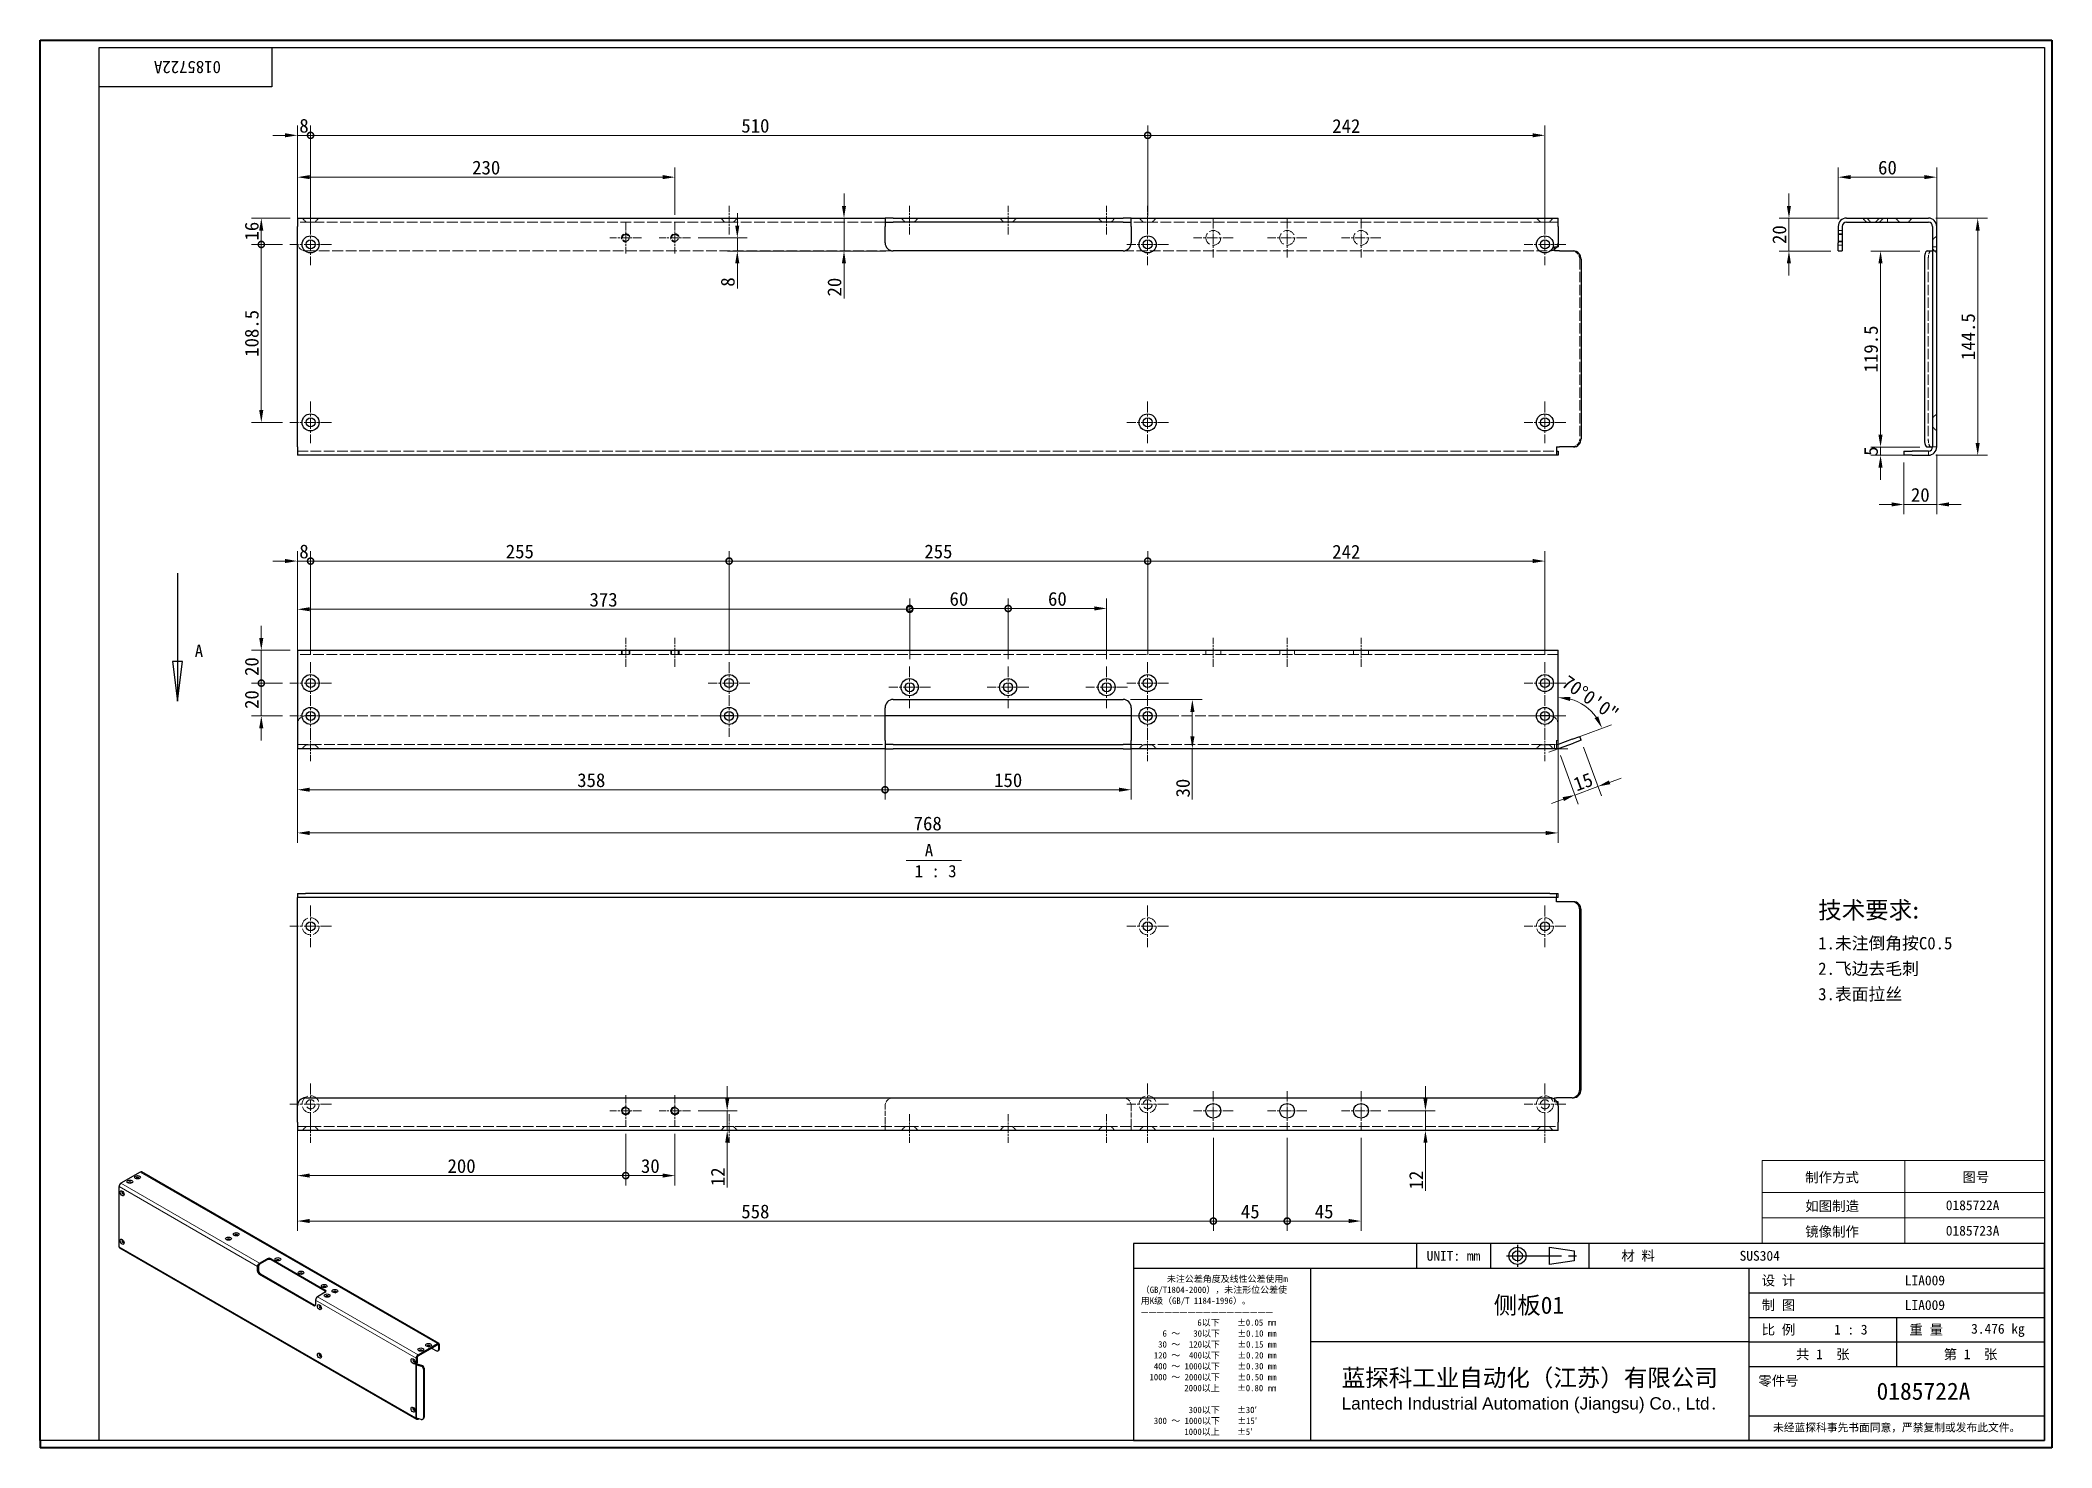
# Model space of a CAD drawing. Header units: millimetres. Extents: x 18 to 1244, y 16 to 875.
import ezdxf
from ezdxf.enums import TextEntityAlignment as Align

# ---------------------------------------------------------------- set-up
doc = ezdxf.new("R2010")
doc.units = ezdxf.units.MM
doc.header["$LTSCALE"] = 3
doc.linetypes.add('CHAIN', pattern=[0.3543, 0.2362, -0.0295, 0.0591, -0.0295])
doc.linetypes.add('DASHED', pattern=[0.2067, 0.1654, -0.0413])
for name, color, linetype, lineweight in [('1', 7, 'Continuous', 18), ('可见 (ISO)', 7, 'Continuous', 25), ('可见窄的 (ISO)', 7, 'Continuous', 18), ('图框 (ISO)', 7, 'Continuous', 35), ('标题 (ISO)', 7, 'Continuous', 25)]:
    doc.layers.add(name, color=color, linetype=linetype, lineweight=lineweight)
for name, color, linetype, lineweight, true_color in [('中心标记 (ISO)', 1, 'CHAIN', 18, 0xff0000), ('中心线 (ISO)', 1, 'CHAIN', 18, 0xff0000), ('剖切线 (ISO)', 7, 'CHAIN', 25, 0x008000), ('尺寸 (ISO)', 7, 'Continuous', 18, 0x008000), ('符号 (ISO)', 7, 'Continuous', 18, 0x008000), ('隐藏 (ISO)', 5, 'DASHED', 18, 0x0000ff)]:
    doc.layers.add(name, color=color, linetype=linetype, lineweight=lineweight, true_color=true_color)
doc.styles.add('HZ_33', font='simfang.ttf')
doc.styles.add('文本样式164', font='SimSun.ttf')
doc.styles.add('文本样式165', font='SimSun.ttf')
doc.styles.add('文本样式74', font='SimSun.ttf')
doc.styles.add('最新国标', font='simfang.ttf')
doc.styles.add('注释文本 (ISO)', font='simfang.ttf')
doc.dimstyles.new('默认 (GB)', dxfattribs={"dimscale": 3, "dimtxt": 2.8, "dimasz": 2.5, "dimexe": 2, "dimexo": 1.5, "dimgap": 0.5, "dimtad": 1, "dimtoh": 1, "dimdsep": 46, "dimtxsty": '最新国标', "dimcen": 0.09, "dimdle": 10, "dimclrd": 256, "dimclre": 256, "dimclrt": 256, "dimaunit": 1, "dimadec": 3, "dimazin": 2, "dimtfac": 0.535714, "dimtdec": 3, "dimtmove": 0, "dimatfit": 3, "dimfxl": 0, "dimtolj": 1, "dimlwd": -1, "dimlwe": -1, "dimarcsym": 0})

msp = doc.modelspace()

# ---------------------------------------------------------------- texts
at = {"layer": '符号 (ISO)', "char_height": 7.5, "attachment_point": 7, "style": 'HZ_33'}
for s, insert in [('A ', (556.915, 377.071)), (' 1 : 3', (545.639, 364.14))]:
    msp.add_mtext(s, dxfattribs=dict(at, insert=insert))
at = {"layer": '符号 (ISO)', "insert": (1101.197, 319.014), "char_height": 6, "width": 89.82456, "attachment_point": 4, "line_spacing_factor": 1.240703, "style": '注释文本 (ISO)'}
msp.add_mtext('{\\H1.75x;技术要求\\fCalibri|b0|i0|c0|p34;:\\fFangSong|b0|i0|c134|p49;\\P\\H0.71429x;1.未注倒角按C0.5\\P2.飞边去毛刺\\P3.表面拉丝}', dxfattribs=at)

# ---------------------------------------------------------------- blocks, each defined once
blk = doc.blocks.new('图框 最新国标')
at = {"layer": '图框 (ISO)'}
for p, q in [((6, 7), (6, 291.5)), ((6, 291.5), (414.5, 291.5)), ((414.5, 291.5), (414.5, 5.5)), ((6, 7), (6, 5.5)), ((6, 7), (6, 5.5)), ((414.5, 5.5), (6, 5.5))]:
    blk.add_line(p, q, dxfattribs=at)
at = {"layer": '图框 (ISO)', "color": 7, "linetype": 'Continuous', "lineweight": 25}
for p, q in [((18, 290), (413, 290)), ((18, 7), (18, 290)), ((18, 290), (413, 290)), ((53, 290), (53, 282)), ((413, 290), (413, 7)), ((413, 290), (413, 7)), ((53, 282), (18, 282)), ((413, 7), (6, 7)), ((413, 7), (18, 7))]:
    blk.add_line(p, q, dxfattribs=at)
at = {"layer": '图框 (ISO)', "style": '文本样式74'}
blk.add_attdef('零件代号_001', (42.7, 287.25), '', height=2.5, rotation=180, dxfattribs=at)
blk = doc.blocks.new('标题栏 最新国标')
at = {"layer": '标题 (ISO)'}
for p, q in [((381.98, -183.84), (196.98, -183.84)), ((196.98, -183.84), (196.98, -223.84)), ((254.48, -183.84), (254.48, -188.84)), ((269.48, -183.84), (269.48, -188.84)), ((281.48, -188.09), (281.48, -184.59)), ((281.48, -184.59), (286.48, -185.34)), ((286.48, -187.34), (281.48, -188.09)), ((286.48, -185.34), (286.48, -187.34)), ((289.48, -183.84), (289.48, -188.84)), ((381.98, -223.84), (381.98, -183.84)), ((383.48, -183.84), (383.48, -225.34)), ((196.98, -188.84), (381.98, -188.84)), ((232.98, -188.84), (232.98, -223.84)), ((321.98, -188.84), (321.98, -223.84)), ((321.98, -193.84), (381.98, -193.84)), ((321.98, -198.84), (381.98, -198.84)), ((351.98, -198.84), (351.98, -208.84)), ((321.98, -203.84), (232.98, -203.84)), ((321.98, -203.84), (381.98, -203.84)), ((321.98, -208.84), (381.98, -208.84)), ((321.98, -218.84), (381.98, -218.84)), ((196.98, -223.84), (381.98, -223.84)), ((383.48, -225.34), (196.98, -225.34))]:
    blk.add_line(p, q, dxfattribs=at)
at = {"layer": '标题 (ISO)', "linetype": 'CHAIN', "ltscale": 15.834605}
blk.add_line((272.73, -186.34), (286.98, -186.34), dxfattribs=at)
at = {"layer": '标题 (ISO)', "linetype": 'CHAIN', "ltscale": 5.000333}
blk.add_line((274.98, -184.09), (274.98, -188.59), dxfattribs=at)
at = {"layer": '标题 (ISO)'}
for radius in [1.75, 1]:
    blk.add_circle((274.98, -186.34), radius, dxfattribs=at)
at = {"layer": '1', "style": '文本样式164'}
for s, p in [('UNIT: mm', (261.98, -186.34)), ('材 料', (299.48, -186.34)), ('设 计', (327.98, -191.34)), ('制 图', (327.98, -196.34)), ('比 例', (327.98, -201.34)), ('重 量', (357.98, -201.34)), ('共 1  张', (336.98, -206.34)), ('第 1  张', (366.98, -206.34))]:
    blk.add_text(s, height=2, dxfattribs=at).set_placement(p, align=Align.MIDDLE_CENTER)
at = {"layer": '标题 (ISO)', "style": '注释文本 (ISO)'}
for s, insert, char_height, attachment_point, line_spacing_factor in [('\\fSimSun|b0|i0;{\\H1.3000;      未注公差角度及线性公差使用m\\P}\\fSimSun|b0|i0;{\\H1.3000;（GB/T1804-2000），未注形位公差使\\P}\\fSimSun|b0|i0;{\\H1.3000;用K级（GB/T 1184-1996）。\\P}\\fSimSun|b0|i0;{\\H1.3000;—————————————————\\P}\\fSimSun|b0|i0;{\\H1.3000;             6以下    ±0.05 mm\\P}\\fSimSun|b0|i0;{\\H1.3000;     6 ～   30以下    ±0.10 mm\\P}\\fSimSun|b0|i0;{\\H1.3000;    30 ～  120以下    ±0.15 mm\\P}\\fSimSun|b0|i0;{\\H1.3000;   120 ～  400以下    ±0.20 mm\\P}\\fSimSun|b0|i0;{\\H1.3000;   400 ～ 1000以下    ±0.30 mm\\P}\\fSimSun|b0|i0;{\\H1.3000;  1000 ～ 2000以下    ±0.50 mm\\P}\\fSimSun|b0|i0;{\\H1.3000;          2000以上    ±0.80 mm\\P}\\fSimSun|b0|i0;{\\H1.3000;\\P}\\fSimSun|b0|i0;{\\H1.3000;           300以下    ±30′\\P}\\fSimSun|b0|i0;{\\H1.3000;   300 ～ 1000以下    ±15′\\P}\\fSimSun|b0|i0;{\\H1.3000;          1000以上    ±5′}', (198.48, -206.63), 1.3, 4, 1.023913), ('{\\fMicrosoft YaHei|b0|i0|c134|p34;\\H1.75x;蓝探科工业自动化（江苏）有限公司\\P\\fArial|b0|i0|c0|p34;\\H0.71429x;Lantech Industrial Automation (Jiangsu) Co., Ltd\\fFangSong|b0|i0|c134|p49;.\\H1.15195x; }', (277.48, -213.84), 2, 5, 0.978695)]:
    blk.add_mtext(s, dxfattribs=dict(at, insert=insert, char_height=char_height, attachment_point=attachment_point, line_spacing_factor=line_spacing_factor))
at = {"layer": '标题 (ISO)', "attachment_point": 5, "style": '注释文本 (ISO)'}
for s, insert, char_height in [('\\fFangSong|b0|i0;零件号', (327.98, -211.84), 2), ('\\fSimSun|b0|i0;{\\H1.6000;未经蓝探科事先书面同意，严禁复制或发布此文件。}', (351.98, -221.34), 1.6)]:
    blk.add_mtext(s, dxfattribs=dict(at, insert=insert, char_height=char_height))
at = {"layer": '标题 (ISO)'}
for tag, p, height, style in [('材料_001', (320.09, -187.33), 2, '注释文本 (ISO)'), ('设计人_001', (353.64, -192.33), 2, '注释文本 (ISO)'), ('库存编号_001', (270.15, -198.11), 3.5, '文本样式165'), ('设计人_001', (353.64, -197.33), 2, '注释文本 (ISO)'), ('视图比例_001', (339.26, -202.33), 2, '注释文本 (ISO)'), ('质量\\P3;_001', (367.1, -202.16), 2, '注释文本 (ISO)'), ('零件代号_001', (347.9, -215.59), 3.5, '文本样式165')]:
    blk.add_attdef(tag, p, '', height=height, dxfattribs=dict(at, style=style))
blk = doc.blocks.new('二维转换剖视图0')
at = {"layer": '剖切线 (ISO)', "linetype": 'Continuous'}
for p, q in [((33.87, 183.23), (33.87, 165.23)), ((32.87, 165.23), (33.87, 157.23)), ((34.87, 165.23), (32.87, 165.23)), ((33.87, 165.23), (33.87, 157.23)), ((33.87, 157.23), (34.87, 165.23))]:
    blk.add_line(p, q, dxfattribs=at)
at = {"layer": '剖切线 (ISO)', "linetype": 'Continuous', "flags": 128}
blk.add_lwpolyline([(32.87, 165.23), (33.87, 157.23), (34.87, 165.23), (32.87, 165.23)], dxfattribs=at)
at = {"layer": '剖切线 (ISO)'}
blk.add_solid([(32.87, 165.23), (33.87, 157.23), (34.87, 165.23), (32.87, 165.23)], dxfattribs=at)
at = {"layer": '剖切线 (ISO)', "insert": (37.38, 166.17), "char_height": 2.5, "attachment_point": 7, "style": 'HZ_33'}
blk.add_mtext('A', dxfattribs=at)
blk = doc.blocks.new('_DotSmall')
at = {"color": 0, "linetype": 'ByBlock', "const_width": 0.5}
blk.add_lwpolyline([(-0.0625, 0, 1), (0.0625, 0, 1)], format="xyb", close=True, dxfattribs=at)
blk = doc.blocks.new('*D6')
at = {"layer": 'Defpoints', "color": 0, "transparency": 16777216}
for p in [(182.7, 816.5), (174.7, 761), (182.7, 762.7)]:
    blk.add_point(p, dxfattribs=at)
at = {"layer": '尺寸 (ISO)', "color": 116, "true_color": 0x00803f, "transparency": 16777216}
for p, q in [((174.7, 765.5), (174.7, 822.5)), ((182.7, 767.2), (182.7, 822.5)), ((167.2, 816.5), (159.7, 816.5)), ((174.7, 816.5), (182.7, 816.5)), ((182.7, 816.5), (190.2, 816.5))]:
    blk.add_line(p, q, dxfattribs=at)
blk.add_solid([(167.2, 817.8), (167.2, 815.3), (174.7, 816.5)], dxfattribs=at)
at = {"layer": '尺寸 (ISO)', "color": 116, "true_color": 0x00803f, "transparency": 16777216, "xscale": 7.5, "yscale": 7.5, "zscale": 7.5, "rotation": 180}
blk.add_blockref('_DotSmall', (182.7, 816.5), dxfattribs=at)
at = {"layer": '尺寸 (ISO)', "transparency": 16777216, "insert": (178.7, 822.3), "char_height": 8.4, "attachment_point": 5, "style": '最新国标'}
blk.add_mtext('\\A1;8', dxfattribs=at)
blk = doc.blocks.new('*D8')
at = {"layer": 'Defpoints', "color": 0, "transparency": 16777216}
for p in [(692.7, 816.5), (182.7, 762.7), (692.7, 762.7)]:
    blk.add_point(p, dxfattribs=at)
at = {"layer": '尺寸 (ISO)', "color": 116, "true_color": 0x00803f, "transparency": 16777216}
for p, q in [((182.7, 767.2), (182.7, 822.5)), ((692.7, 767.2), (692.7, 822.5)), ((182.7, 816.5), (692.7, 816.5))]:
    blk.add_line(p, q, dxfattribs=at)
at = {"layer": '尺寸 (ISO)', "color": 116, "true_color": 0x00803f, "transparency": 16777216, "xscale": 7.5, "yscale": 7.5, "zscale": 7.5, "rotation": 180}
blk.add_blockref('_DotSmall', (182.7, 816.5), dxfattribs=at)
at = {"layer": '尺寸 (ISO)', "color": 116, "true_color": 0x00803f, "transparency": 16777216, "xscale": 7.5, "yscale": 7.5, "zscale": 7.5}
blk.add_blockref('_DotSmall', (692.7, 816.5), dxfattribs=at)
at = {"layer": '尺寸 (ISO)', "transparency": 16777216, "insert": (453.7, 822.3), "char_height": 8.4, "attachment_point": 5, "style": '最新国标'}
blk.add_mtext('\\A1;510', dxfattribs=at)
blk = doc.blocks.new('*D9')
at = {"layer": 'Defpoints', "color": 0, "transparency": 16777216}
for p in [(934.7, 816.5), (692.7, 762.7), (934.7, 762.7)]:
    blk.add_point(p, dxfattribs=at)
at = {"layer": '尺寸 (ISO)', "color": 116, "true_color": 0x00803f, "transparency": 16777216}
for p, q in [((692.7, 767.2), (692.7, 822.5)), ((934.7, 767.2), (934.7, 822.5)), ((692.7, 816.5), (927.2, 816.5))]:
    blk.add_line(p, q, dxfattribs=at)
blk.add_solid([(927.2, 817.8), (927.2, 815.3), (934.7, 816.5)], dxfattribs=at)
at = {"layer": '尺寸 (ISO)', "color": 116, "true_color": 0x00803f, "transparency": 16777216, "xscale": 7.5, "yscale": 7.5, "zscale": 7.5, "rotation": 180}
blk.add_blockref('_DotSmall', (692.7, 816.5), dxfattribs=at)
at = {"layer": '尺寸 (ISO)', "transparency": 16777216, "insert": (813.7, 822.2), "char_height": 8.4, "attachment_point": 5, "style": '最新国标'}
blk.add_mtext('\\A1;242', dxfattribs=at)
blk = doc.blocks.new('*D10')
at = {"layer": 'Defpoints', "color": 0, "transparency": 16777216}
for p in [(404.7, 791), (174.7, 761), (404.7, 763.6)]:
    blk.add_point(p, dxfattribs=at)
at = {"layer": '尺寸 (ISO)', "color": 116, "true_color": 0x00803f, "transparency": 16777216}
for p, q in [((174.7, 765.5), (174.7, 797)), ((404.7, 768.1), (404.7, 797)), ((182.2, 791), (397.2, 791))]:
    blk.add_line(p, q, dxfattribs=at)
for points in [[(182.2, 792.3), (182.2, 789.8), (174.7, 791)], [(397.2, 792.3), (397.2, 789.8), (404.7, 791)]]:
    blk.add_solid(points, dxfattribs=at)
at = {"layer": '尺寸 (ISO)', "transparency": 16777216, "insert": (289.7, 796.8), "char_height": 8.4, "attachment_point": 5, "style": '最新国标'}
blk.add_mtext('\\A1;230', dxfattribs=at)
blk = doc.blocks.new('*D11')
at = {"layer": 'Defpoints', "color": 0, "transparency": 16777216}
for p in [(537.7, 766), (507.7, 746), (537.7, 746)]:
    blk.add_point(p, dxfattribs=at)
at = {"layer": '尺寸 (ISO)', "color": 116, "true_color": 0x00803f, "transparency": 16777216}
for p, q in [((507.7, 773.5), (507.7, 781)), ((533.2, 766), (501.7, 766)), ((507.7, 766), (507.7, 746)), ((533.2, 746), (501.7, 746)), ((507.7, 738.5), (507.7, 717))]:
    blk.add_line(p, q, dxfattribs=at)
for points in [[(506.4, 773.5), (508.9, 773.5), (507.7, 766)], [(506.4, 738.5), (508.9, 738.5), (507.7, 746)]]:
    blk.add_solid(points, dxfattribs=at)
at = {"layer": '尺寸 (ISO)', "transparency": 16777216, "insert": (501.9, 724), "char_height": 8.4, "attachment_point": 5, "rotation": 90, "style": '最新国标'}
blk.add_mtext('\\A1;20', dxfattribs=at)
blk = doc.blocks.new('*D12')
at = {"layer": 'Defpoints', "color": 0, "transparency": 16777216}
for p in [(1083.4, 766), (1118.4, 766), (1113.4, 746)]:
    blk.add_point(p, dxfattribs=at)
at = {"layer": '尺寸 (ISO)', "color": 116, "true_color": 0x00803f, "transparency": 16777216}
for p, q in [((1083.4, 773.5), (1083.4, 781)), ((1113.9, 766), (1077.4, 766)), ((1083.4, 766), (1083.4, 758.5)), ((1083.4, 753.5), (1083.4, 758.5)), ((1083.4, 746), (1083.4, 753.5)), ((1108.9, 746), (1077.4, 746)), ((1083.4, 738.5), (1083.4, 731))]:
    blk.add_line(p, q, dxfattribs=at)
for points in [[(1082.1, 773.5), (1084.6, 773.5), (1083.4, 766)], [(1082.1, 738.5), (1084.6, 738.5), (1083.4, 746)]]:
    blk.add_solid(points, dxfattribs=at)
at = {"layer": '尺寸 (ISO)', "transparency": 16777216, "insert": (1077.6, 756), "char_height": 8.4, "attachment_point": 5, "rotation": 90, "style": '最新国标'}
blk.add_mtext('\\A1;20', dxfattribs=at)
blk = doc.blocks.new('*D13')
at = {"layer": 'Defpoints', "color": 0, "transparency": 16777216}
for p in [(1173.4, 791), (1113.4, 761), (1173.4, 755.2)]:
    blk.add_point(p, dxfattribs=at)
at = {"layer": '尺寸 (ISO)', "color": 116, "true_color": 0x00803f, "transparency": 16777216}
for p, q in [((1113.4, 765.5), (1113.4, 797)), ((1173.4, 759.7), (1173.4, 797)), ((1120.9, 791), (1165.9, 791))]:
    blk.add_line(p, q, dxfattribs=at)
for points in [[(1120.9, 792.3), (1120.9, 789.8), (1113.4, 791)], [(1165.9, 792.3), (1165.9, 789.8), (1173.4, 791)]]:
    blk.add_solid(points, dxfattribs=at)
at = {"layer": '尺寸 (ISO)', "transparency": 16777216, "insert": (1143.4, 796.8), "char_height": 8.4, "attachment_point": 5, "style": '最新国标'}
blk.add_mtext('\\A1;60', dxfattribs=at)
blk = doc.blocks.new('*D14')
at = {"layer": 'Defpoints', "color": 0, "transparency": 16777216}
for p in [(1168.4, 766), (1168.4, 621.5), (1198.4, 621.5)]:
    blk.add_point(p, dxfattribs=at)
at = {"layer": '尺寸 (ISO)', "color": 116, "true_color": 0x00803f, "transparency": 16777216}
for p, q in [((1172.9, 766), (1204.4, 766)), ((1198.4, 758.5), (1198.4, 629)), ((1172.9, 621.5), (1204.4, 621.5))]:
    blk.add_line(p, q, dxfattribs=at)
for points in [[(1197.1, 758.5), (1199.6, 758.5), (1198.4, 766)], [(1197.1, 629), (1199.6, 629), (1198.4, 621.5)]]:
    blk.add_solid(points, dxfattribs=at)
at = {"layer": '尺寸 (ISO)', "transparency": 16777216, "insert": (1192.6, 693.8), "char_height": 8.4, "attachment_point": 5, "rotation": 90, "style": '最新国标'}
blk.add_mtext('\\A1;144.5', dxfattribs=at)
blk = doc.blocks.new('*D15')
at = {"layer": 'Defpoints', "color": 0, "transparency": 16777216}
for p in [(1173.4, 626.5), (1153.4, 621.5), (1173.4, 591.5)]:
    blk.add_point(p, dxfattribs=at)
at = {"layer": '尺寸 (ISO)', "color": 116, "true_color": 0x00803f, "transparency": 16777216}
for p, q in [((1153.4, 617), (1153.4, 585.5)), ((1173.4, 622), (1173.4, 585.5)), ((1145.9, 591.5), (1138.4, 591.5)), ((1153.4, 591.5), (1160.9, 591.5)), ((1160.9, 591.5), (1165.9, 591.5)), ((1173.4, 591.5), (1165.9, 591.5)), ((1180.9, 591.5), (1188.4, 591.5))]:
    blk.add_line(p, q, dxfattribs=at)
for points in [[(1145.9, 592.8), (1145.9, 590.3), (1153.4, 591.5)], [(1180.9, 592.8), (1180.9, 590.3), (1173.4, 591.5)]]:
    blk.add_solid(points, dxfattribs=at)
at = {"layer": '尺寸 (ISO)', "transparency": 16777216, "insert": (1163.4, 597.3), "char_height": 8.4, "attachment_point": 5, "style": '最新国标'}
blk.add_mtext('\\A1;20', dxfattribs=at)
blk = doc.blocks.new('*D16')
at = {"layer": 'Defpoints', "color": 0, "transparency": 16777216}
for p in [(1167.6, 746), (1139.2, 626.5), (1167.6, 626.5)]:
    blk.add_point(p, dxfattribs=at)
at = {"layer": '尺寸 (ISO)', "color": 116, "true_color": 0x00803f, "transparency": 16777216}
for p, q in [((1163.1, 746), (1133.2, 746)), ((1139.2, 738.5), (1139.2, 634)), ((1163.1, 626.5), (1133.2, 626.5))]:
    blk.add_line(p, q, dxfattribs=at)
for points in [[(1137.9, 738.5), (1140.4, 738.5), (1139.2, 746)], [(1137.9, 634), (1140.4, 634), (1139.2, 626.5)]]:
    blk.add_solid(points, dxfattribs=at)
at = {"layer": '尺寸 (ISO)', "transparency": 16777216, "insert": (1133.4, 686.3), "char_height": 8.4, "attachment_point": 5, "rotation": 90, "style": '最新国标'}
blk.add_mtext('\\A1;119.5', dxfattribs=at)
blk = doc.blocks.new('*D17')
at = {"layer": 'Defpoints', "color": 0, "transparency": 16777216}
for p in [(1167.6, 626.5), (1139.2, 621.5), (1158.4, 621.5)]:
    blk.add_point(p, dxfattribs=at)
at = {"layer": '尺寸 (ISO)', "color": 116, "true_color": 0x00803f, "transparency": 16777216}
for p, q in [((1139.2, 634), (1139.2, 641.5)), ((1163.1, 626.5), (1133.2, 626.5)), ((1139.2, 626.5), (1139.2, 621.5)), ((1153.9, 621.5), (1133.2, 621.5)), ((1139.2, 614), (1139.2, 606.5))]:
    blk.add_line(p, q, dxfattribs=at)
for points in [[(1137.9, 634), (1140.4, 634), (1139.2, 626.5)], [(1137.9, 614), (1140.4, 614), (1139.2, 621.5)]]:
    blk.add_solid(points, dxfattribs=at)
at = {"layer": '尺寸 (ISO)', "transparency": 16777216, "insert": (1133.4, 624), "char_height": 8.4, "attachment_point": 5, "rotation": 90, "style": '最新国标'}
blk.add_mtext('\\A1;5', dxfattribs=at)
blk = doc.blocks.new('*D18')
at = {"layer": 'Defpoints', "color": 0, "transparency": 16777216}
for p in [(963.5, 465), (942.7, 449.8), (942.7, 445.3), (951.2, 448.4)]:
    blk.add_point(p, dxfattribs=at)
at = {"layer": '尺寸 (ISO)', "color": 116, "true_color": 0x00803f, "transparency": 16777216}
blk.add_line((955.5, 449.9), (975.2, 457.1), dxfattribs=at)
blk.add_arc((942.7, 445.3), 28.6, 35.0432, 74.9568, dxfattribs=at)
for points in [[(950, 471.7), (950.3, 474.2), (942.7, 473.9)], [(967.2, 462.3), (965, 461.2), (969.6, 455.1)]]:
    blk.add_solid(points, dxfattribs=at)
at = {"layer": '尺寸 (ISO)', "transparency": 16777216, "insert": (962.4, 473.5), "char_height": 8.4, "attachment_point": 5, "rotation": 325, "style": '最新国标'}
blk.add_mtext('\\A1;70°0\'0"', dxfattribs=at)
blk = doc.blocks.new('*D19')
at = {"layer": 'Defpoints', "color": 0, "transparency": 16777216}
for p in [(942.7, 442.6), (956.8, 447.8), (967, 419.6)]:
    blk.add_point(p, dxfattribs=at)
at = {"layer": '尺寸 (ISO)', "color": 116, "true_color": 0x00803f, "transparency": 16777216}
for p, q in [((958.3, 443.5), (969.1, 413.9)), ((944.2, 438.4), (955, 408.8)), ((952.9, 414.4), (967, 419.6)), ((974.1, 422.1), (981.1, 424.7)), ((945.9, 411.9), (938.8, 409.3))]:
    blk.add_line(p, q, dxfattribs=at)
for points in [[(973.7, 423.3), (974.5, 421), (967, 419.6)], [(945.5, 413.1), (946.3, 410.7), (952.9, 414.4)]]:
    blk.add_solid(points, dxfattribs=at)
at = {"layer": '尺寸 (ISO)', "transparency": 16777216, "insert": (958, 422.4), "char_height": 8.4, "attachment_point": 5, "rotation": 20, "style": '最新国标'}
blk.add_mtext('\\A1;15', dxfattribs=at)
blk = doc.blocks.new('*D20')
at = {"layer": 'Defpoints', "color": 0, "transparency": 16777216}
for p in [(152.7, 750), (170, 750), (170, 641.5)]:
    blk.add_point(p, dxfattribs=at)
at = {"layer": '尺寸 (ISO)', "color": 116, "true_color": 0x00803f, "transparency": 16777216}
for p, q in [((165.5, 750), (146.7, 750)), ((152.7, 649), (152.7, 750)), ((165.5, 641.5), (146.7, 641.5))]:
    blk.add_line(p, q, dxfattribs=at)
blk.add_solid([(151.4, 649), (153.9, 649), (152.7, 641.5)], dxfattribs=at)
at = {"layer": '尺寸 (ISO)', "color": 116, "true_color": 0x00803f, "transparency": 16777216, "xscale": 7.5, "yscale": 7.5, "zscale": 7.5, "rotation": 90}
blk.add_blockref('_DotSmall', (152.7, 750), dxfattribs=at)
at = {"layer": '尺寸 (ISO)', "transparency": 16777216, "insert": (146.9, 695.8), "char_height": 8.4, "attachment_point": 5, "rotation": 90, "style": '最新国标'}
blk.add_mtext('\\A1;108.5', dxfattribs=at)
blk = doc.blocks.new('*D21')
at = {"layer": 'Defpoints', "color": 0, "transparency": 16777216}
for p in [(152.7, 766), (174.7, 766), (170, 750)]:
    blk.add_point(p, dxfattribs=at)
at = {"layer": '尺寸 (ISO)', "color": 116, "true_color": 0x00803f, "transparency": 16777216}
for p, q in [((170.2, 766), (146.7, 766)), ((165.5, 750), (146.7, 750)), ((152.7, 750), (152.7, 758.5))]:
    blk.add_line(p, q, dxfattribs=at)
blk.add_solid([(151.4, 758.5), (153.9, 758.5), (152.7, 766)], dxfattribs=at)
at = {"layer": '尺寸 (ISO)', "color": 116, "true_color": 0x00803f, "transparency": 16777216, "xscale": 7.5, "yscale": 7.5, "zscale": 7.5, "rotation": 270}
blk.add_blockref('_DotSmall', (152.7, 750), dxfattribs=at)
at = {"layer": '尺寸 (ISO)', "transparency": 16777216, "insert": (146.9, 758.1), "char_height": 8.4, "attachment_point": 5, "rotation": 90, "style": '最新国标'}
blk.add_mtext('\\A1;16', dxfattribs=at)
blk = doc.blocks.new('*D22')
at = {"layer": 'Defpoints', "color": 0, "transparency": 16777216}
for p in [(414.3, 754), (442.7, 746), (537.7, 746)]:
    blk.add_point(p, dxfattribs=at)
at = {"layer": '尺寸 (ISO)', "color": 116, "true_color": 0x00803f, "transparency": 16777216}
for p, q in [((442.7, 761.5), (442.7, 769)), ((418.8, 754), (448.7, 754)), ((442.7, 754), (442.7, 746)), ((533.2, 746), (436.7, 746)), ((442.7, 738.5), (442.7, 723.1))]:
    blk.add_line(p, q, dxfattribs=at)
for points in [[(441.4, 761.5), (443.9, 761.5), (442.7, 754)], [(441.4, 738.5), (443.9, 738.5), (442.7, 746)]]:
    blk.add_solid(points, dxfattribs=at)
at = {"layer": '尺寸 (ISO)', "transparency": 16777216, "insert": (436.9, 727.1), "char_height": 8.4, "attachment_point": 5, "rotation": 90, "style": '最新国标'}
blk.add_mtext('\\A1;8', dxfattribs=at)
blk = doc.blocks.new('*D23')
at = {"layer": 'Defpoints', "color": 0, "transparency": 16777216}
for p in [(152.7, 482.6), (170, 482.6), (170, 462.6)]:
    blk.add_point(p, dxfattribs=at)
at = {"layer": '尺寸 (ISO)', "color": 116, "true_color": 0x00803f, "transparency": 16777216}
for p, q in [((165.5, 482.6), (146.7, 482.6)), ((152.7, 470.1), (152.7, 482.6)), ((152.7, 462.6), (152.7, 470.1)), ((165.5, 462.6), (146.7, 462.6)), ((152.7, 455.1), (152.7, 447.6))]:
    blk.add_line(p, q, dxfattribs=at)
blk.add_solid([(151.4, 455.1), (153.9, 455.1), (152.7, 462.6)], dxfattribs=at)
at = {"layer": '尺寸 (ISO)', "color": 116, "true_color": 0x00803f, "transparency": 16777216, "xscale": 7.5, "yscale": 7.5, "zscale": 7.5, "rotation": 270}
blk.add_blockref('_DotSmall', (152.7, 482.6), dxfattribs=at)
at = {"layer": '尺寸 (ISO)', "transparency": 16777216, "insert": (146.9, 472.6), "char_height": 8.4, "attachment_point": 5, "rotation": 90, "style": '最新国标'}
blk.add_mtext('\\A1;20', dxfattribs=at)
blk = doc.blocks.new('*D24')
at = {"layer": 'Defpoints', "color": 0, "transparency": 16777216}
for p in [(152.7, 502.6), (174.7, 502.6), (170, 482.6)]:
    blk.add_point(p, dxfattribs=at)
at = {"layer": '尺寸 (ISO)', "color": 116, "true_color": 0x00803f, "transparency": 16777216}
for p, q in [((152.7, 510.1), (152.7, 517.6)), ((170.2, 502.6), (146.7, 502.6)), ((152.7, 502.6), (152.7, 495.1)), ((152.7, 482.6), (152.7, 495.1)), ((165.5, 482.6), (146.7, 482.6))]:
    blk.add_line(p, q, dxfattribs=at)
blk.add_solid([(151.4, 510.1), (153.9, 510.1), (152.7, 502.6)], dxfattribs=at)
at = {"layer": '尺寸 (ISO)', "color": 116, "true_color": 0x00803f, "transparency": 16777216, "xscale": 7.5, "yscale": 7.5, "zscale": 7.5, "rotation": 90}
blk.add_blockref('_DotSmall', (152.7, 482.6), dxfattribs=at)
at = {"layer": '尺寸 (ISO)', "transparency": 16777216, "insert": (146.9, 492.7), "char_height": 8.4, "attachment_point": 5, "rotation": 90, "style": '最新国标'}
blk.add_mtext('\\A1;20', dxfattribs=at)
blk = doc.blocks.new('*D25')
at = {"layer": 'Defpoints', "color": 0, "transparency": 16777216}
for p in [(547.7, 527.6), (174.7, 497.6), (547.7, 492.8)]:
    blk.add_point(p, dxfattribs=at)
at = {"layer": '尺寸 (ISO)', "color": 116, "true_color": 0x00803f, "transparency": 16777216}
for p, q in [((174.7, 502.1), (174.7, 533.6)), ((182.2, 527.6), (547.7, 527.6)), ((547.7, 497.3), (547.7, 533.6))]:
    blk.add_line(p, q, dxfattribs=at)
blk.add_solid([(182.2, 528.9), (182.2, 526.4), (174.7, 527.6)], dxfattribs=at)
at = {"layer": '尺寸 (ISO)', "color": 116, "true_color": 0x00803f, "transparency": 16777216, "xscale": 7.5, "yscale": 7.5, "zscale": 7.5}
blk.add_blockref('_DotSmall', (547.7, 527.6), dxfattribs=at)
at = {"layer": '尺寸 (ISO)', "transparency": 16777216, "insert": (361.2, 533.4), "char_height": 8.4, "attachment_point": 5, "style": '最新国标'}
blk.add_mtext('\\A1;373', dxfattribs=at)
blk = doc.blocks.new('*D26')
at = {"layer": 'Defpoints', "color": 0, "transparency": 16777216}
for p in [(607.7, 528.1), (547.7, 492.8), (607.7, 492.8)]:
    blk.add_point(p, dxfattribs=at)
at = {"layer": '尺寸 (ISO)', "color": 116, "true_color": 0x00803f, "transparency": 16777216}
for p, q in [((547.7, 497.3), (547.7, 534.1)), ((547.7, 528.1), (607.7, 528.1)), ((607.7, 497.3), (607.7, 534.1))]:
    blk.add_line(p, q, dxfattribs=at)
at = {"layer": '尺寸 (ISO)', "color": 116, "true_color": 0x00803f, "transparency": 16777216, "xscale": 7.5, "yscale": 7.5, "zscale": 7.5, "rotation": 180}
blk.add_blockref('_DotSmall', (547.7, 528.1), dxfattribs=at)
at = {"layer": '尺寸 (ISO)', "color": 116, "true_color": 0x00803f, "transparency": 16777216, "xscale": 7.5, "yscale": 7.5, "zscale": 7.5}
blk.add_blockref('_DotSmall', (607.7, 528.1), dxfattribs=at)
at = {"layer": '尺寸 (ISO)', "transparency": 16777216, "insert": (577.7, 533.9), "char_height": 8.4, "attachment_point": 5, "style": '最新国标'}
blk.add_mtext('\\A1;60', dxfattribs=at)
blk = doc.blocks.new('*D27')
at = {"layer": 'Defpoints', "color": 0, "transparency": 16777216}
for p in [(667.7, 528.1), (607.7, 492.8), (667.7, 492.8)]:
    blk.add_point(p, dxfattribs=at)
at = {"layer": '尺寸 (ISO)', "color": 116, "true_color": 0x00803f, "transparency": 16777216}
for p, q in [((607.7, 497.3), (607.7, 534.1)), ((607.7, 528.1), (660.2, 528.1)), ((667.7, 497.3), (667.7, 534.1))]:
    blk.add_line(p, q, dxfattribs=at)
blk.add_solid([(660.2, 529.4), (660.2, 526.9), (667.7, 528.1)], dxfattribs=at)
at = {"layer": '尺寸 (ISO)', "color": 116, "true_color": 0x00803f, "transparency": 16777216, "xscale": 7.5, "yscale": 7.5, "zscale": 7.5, "rotation": 180}
blk.add_blockref('_DotSmall', (607.7, 528.1), dxfattribs=at)
at = {"layer": '尺寸 (ISO)', "transparency": 16777216, "insert": (637.7, 533.9), "char_height": 8.4, "attachment_point": 5, "style": '最新国标'}
blk.add_mtext('\\A1;60', dxfattribs=at)
blk = doc.blocks.new('*D28')
at = {"layer": 'Defpoints', "color": 0, "transparency": 16777216}
for p in [(182.7, 557), (174.7, 497.6), (182.7, 495.3)]:
    blk.add_point(p, dxfattribs=at)
at = {"layer": '尺寸 (ISO)', "color": 116, "true_color": 0x00803f, "transparency": 16777216}
for p, q in [((167.2, 557), (159.7, 557)), ((174.7, 502.1), (174.7, 563)), ((174.7, 557), (182.7, 557)), ((182.7, 499.8), (182.7, 563)), ((182.7, 557), (190.2, 557))]:
    blk.add_line(p, q, dxfattribs=at)
blk.add_solid([(167.2, 558.3), (167.2, 555.8), (174.7, 557)], dxfattribs=at)
at = {"layer": '尺寸 (ISO)', "color": 116, "true_color": 0x00803f, "transparency": 16777216, "xscale": 7.5, "yscale": 7.5, "zscale": 7.5, "rotation": 180}
blk.add_blockref('_DotSmall', (182.7, 557), dxfattribs=at)
at = {"layer": '尺寸 (ISO)', "transparency": 16777216, "insert": (178.7, 562.8), "char_height": 8.4, "attachment_point": 5, "style": '最新国标'}
blk.add_mtext('\\A1;8', dxfattribs=at)
blk = doc.blocks.new('*D29')
at = {"layer": 'Defpoints', "color": 0, "transparency": 16777216}
for p in [(437.7, 557), (182.7, 495.3), (437.7, 495.3)]:
    blk.add_point(p, dxfattribs=at)
at = {"layer": '尺寸 (ISO)', "color": 116, "true_color": 0x00803f, "transparency": 16777216}
for p, q in [((182.7, 499.8), (182.7, 563)), ((182.7, 557), (437.7, 557)), ((437.7, 499.8), (437.7, 563))]:
    blk.add_line(p, q, dxfattribs=at)
at = {"layer": '尺寸 (ISO)', "color": 116, "true_color": 0x00803f, "transparency": 16777216, "xscale": 7.5, "yscale": 7.5, "zscale": 7.5, "rotation": 180}
blk.add_blockref('_DotSmall', (182.7, 557), dxfattribs=at)
at = {"layer": '尺寸 (ISO)', "color": 116, "true_color": 0x00803f, "transparency": 16777216, "xscale": 7.5, "yscale": 7.5, "zscale": 7.5}
blk.add_blockref('_DotSmall', (437.7, 557), dxfattribs=at)
at = {"layer": '尺寸 (ISO)', "transparency": 16777216, "insert": (310.2, 562.8), "char_height": 8.4, "attachment_point": 5, "style": '最新国标'}
blk.add_mtext('\\A1;255', dxfattribs=at)
blk = doc.blocks.new('*D30')
at = {"layer": 'Defpoints', "color": 0, "transparency": 16777216}
for p in [(692.7, 557), (437.7, 495.3), (692.7, 495.3)]:
    blk.add_point(p, dxfattribs=at)
at = {"layer": '尺寸 (ISO)', "color": 116, "true_color": 0x00803f, "transparency": 16777216}
for p, q in [((437.7, 499.8), (437.7, 563)), ((437.7, 557), (692.7, 557)), ((692.7, 499.8), (692.7, 563))]:
    blk.add_line(p, q, dxfattribs=at)
at = {"layer": '尺寸 (ISO)', "color": 116, "true_color": 0x00803f, "transparency": 16777216, "xscale": 7.5, "yscale": 7.5, "zscale": 7.5, "rotation": 180}
blk.add_blockref('_DotSmall', (437.7, 557), dxfattribs=at)
at = {"layer": '尺寸 (ISO)', "color": 116, "true_color": 0x00803f, "transparency": 16777216, "xscale": 7.5, "yscale": 7.5, "zscale": 7.5}
blk.add_blockref('_DotSmall', (692.7, 557), dxfattribs=at)
at = {"layer": '尺寸 (ISO)', "transparency": 16777216, "insert": (565.2, 562.8), "char_height": 8.4, "attachment_point": 5, "style": '最新国标'}
blk.add_mtext('\\A1;255', dxfattribs=at)
blk = doc.blocks.new('*D31')
at = {"layer": 'Defpoints', "color": 0, "transparency": 16777216}
for p in [(934.7, 557), (692.7, 495.3), (934.7, 495.3)]:
    blk.add_point(p, dxfattribs=at)
at = {"layer": '尺寸 (ISO)', "color": 116, "true_color": 0x00803f, "transparency": 16777216}
for p, q in [((692.7, 499.8), (692.7, 563)), ((692.7, 557), (927.2, 557)), ((934.7, 499.8), (934.7, 563))]:
    blk.add_line(p, q, dxfattribs=at)
blk.add_solid([(927.2, 558.3), (927.2, 555.8), (934.7, 557)], dxfattribs=at)
at = {"layer": '尺寸 (ISO)', "color": 116, "true_color": 0x00803f, "transparency": 16777216, "xscale": 7.5, "yscale": 7.5, "zscale": 7.5, "rotation": 180}
blk.add_blockref('_DotSmall', (692.7, 557), dxfattribs=at)
at = {"layer": '尺寸 (ISO)', "transparency": 16777216, "insert": (813.7, 562.7), "char_height": 8.4, "attachment_point": 5, "style": '最新国标'}
blk.add_mtext('\\A1;242', dxfattribs=at)
blk = doc.blocks.new('*D32')
at = {"layer": 'Defpoints', "color": 0, "transparency": 16777216}
for p in [(174.7, 447.6), (532.7, 447.6), (532.7, 417.6)]:
    blk.add_point(p, dxfattribs=at)
at = {"layer": '尺寸 (ISO)', "color": 116, "true_color": 0x00803f, "transparency": 16777216}
for p, q in [((174.7, 443.1), (174.7, 411.6)), ((532.7, 443.1), (532.7, 411.6)), ((182.2, 417.6), (532.7, 417.6))]:
    blk.add_line(p, q, dxfattribs=at)
blk.add_solid([(182.2, 418.9), (182.2, 416.4), (174.7, 417.6)], dxfattribs=at)
at = {"layer": '尺寸 (ISO)', "color": 116, "true_color": 0x00803f, "transparency": 16777216, "xscale": 7.5, "yscale": 7.5, "zscale": 7.5}
blk.add_blockref('_DotSmall', (532.7, 417.6), dxfattribs=at)
at = {"layer": '尺寸 (ISO)', "transparency": 16777216, "insert": (353.7, 423.4), "char_height": 8.4, "attachment_point": 5, "style": '最新国标'}
blk.add_mtext('\\A1;358', dxfattribs=at)
blk = doc.blocks.new('*D33')
at = {"layer": 'Defpoints', "color": 0, "transparency": 16777216}
for p in [(532.7, 447.6), (682.7, 447.6), (682.7, 417.6)]:
    blk.add_point(p, dxfattribs=at)
at = {"layer": '尺寸 (ISO)', "color": 116, "true_color": 0x00803f, "transparency": 16777216}
for p, q in [((532.7, 443.1), (532.7, 411.6)), ((682.7, 443.1), (682.7, 411.6)), ((532.7, 417.6), (675.2, 417.6))]:
    blk.add_line(p, q, dxfattribs=at)
blk.add_solid([(675.2, 418.9), (675.2, 416.4), (682.7, 417.6)], dxfattribs=at)
at = {"layer": '尺寸 (ISO)', "color": 116, "true_color": 0x00803f, "transparency": 16777216, "xscale": 7.5, "yscale": 7.5, "zscale": 7.5, "rotation": 180}
blk.add_blockref('_DotSmall', (532.7, 417.6), dxfattribs=at)
at = {"layer": '尺寸 (ISO)', "transparency": 16777216, "insert": (607.7, 423.4), "char_height": 8.4, "attachment_point": 5, "style": '最新国标'}
blk.add_mtext('\\A1;150', dxfattribs=at)
blk = doc.blocks.new('*D34')
at = {"layer": 'Defpoints', "color": 0, "transparency": 16777216}
for p in [(677.7, 472.6), (677.7, 442.6), (719.9, 442.6)]:
    blk.add_point(p, dxfattribs=at)
at = {"layer": '尺寸 (ISO)', "color": 116, "true_color": 0x00803f, "transparency": 16777216}
for p, q in [((682.2, 472.6), (725.9, 472.6)), ((719.9, 465.1), (719.9, 450.1)), ((682.2, 442.6), (725.9, 442.6)), ((719.9, 442.6), (719.9, 411.7))]:
    blk.add_line(p, q, dxfattribs=at)
for points in [[(718.7, 465.1), (721.2, 465.1), (719.9, 472.6)], [(718.7, 450.1), (721.2, 450.1), (719.9, 442.6)]]:
    blk.add_solid(points, dxfattribs=at)
at = {"layer": '尺寸 (ISO)', "transparency": 16777216, "insert": (714.2, 418.6), "char_height": 8.4, "attachment_point": 5, "rotation": 90, "style": '最新国标'}
blk.add_mtext('\\A1;30', dxfattribs=at)
blk = doc.blocks.new('*D35')
at = {"layer": 'Defpoints', "color": 0, "transparency": 16777216}
for p in [(174.7, 214.9), (374.7, 212.3), (374.7, 182.4)]:
    blk.add_point(p, dxfattribs=at)
at = {"layer": '尺寸 (ISO)', "color": 116, "true_color": 0x00803f, "transparency": 16777216}
for p, q in [((174.7, 210.4), (174.7, 176.4)), ((374.7, 207.8), (374.7, 176.4)), ((182.2, 182.4), (374.7, 182.4))]:
    blk.add_line(p, q, dxfattribs=at)
blk.add_solid([(182.2, 183.7), (182.2, 181.2), (174.7, 182.4)], dxfattribs=at)
at = {"layer": '尺寸 (ISO)', "color": 116, "true_color": 0x00803f, "transparency": 16777216, "xscale": 7.5, "yscale": 7.5, "zscale": 7.5}
blk.add_blockref('_DotSmall', (374.7, 182.4), dxfattribs=at)
at = {"layer": '尺寸 (ISO)', "transparency": 16777216, "insert": (274.7, 188.2), "char_height": 8.4, "attachment_point": 5, "style": '最新国标'}
blk.add_mtext('\\A1;200', dxfattribs=at)
blk = doc.blocks.new('*D36')
at = {"layer": 'Defpoints', "color": 0, "transparency": 16777216}
for p in [(374.7, 212.3), (404.7, 212.3), (404.7, 182.4)]:
    blk.add_point(p, dxfattribs=at)
at = {"layer": '尺寸 (ISO)', "color": 116, "true_color": 0x00803f, "transparency": 16777216}
for p, q in [((374.7, 207.8), (374.7, 176.4)), ((404.7, 207.8), (404.7, 176.4)), ((374.7, 182.4), (397.2, 182.4))]:
    blk.add_line(p, q, dxfattribs=at)
blk.add_solid([(397.2, 183.7), (397.2, 181.2), (404.7, 182.4)], dxfattribs=at)
at = {"layer": '尺寸 (ISO)', "color": 116, "true_color": 0x00803f, "transparency": 16777216, "xscale": 7.5, "yscale": 7.5, "zscale": 7.5, "rotation": 180}
blk.add_blockref('_DotSmall', (374.7, 182.4), dxfattribs=at)
at = {"layer": '尺寸 (ISO)', "transparency": 16777216, "insert": (389.7, 188.2), "char_height": 8.4, "attachment_point": 5, "style": '最新国标'}
blk.add_mtext('\\A1;30', dxfattribs=at)
blk = doc.blocks.new('*D37')
at = {"layer": 'Defpoints', "color": 0, "transparency": 16777216}
for p in [(174.7, 214.9), (732.7, 209.9), (732.7, 154.7)]:
    blk.add_point(p, dxfattribs=at)
at = {"layer": '尺寸 (ISO)', "color": 116, "true_color": 0x00803f, "transparency": 16777216}
for p, q in [((174.7, 210.4), (174.7, 148.7)), ((732.7, 205.4), (732.7, 148.7)), ((182.2, 154.7), (732.7, 154.7))]:
    blk.add_line(p, q, dxfattribs=at)
blk.add_solid([(182.2, 156), (182.2, 153.5), (174.7, 154.7)], dxfattribs=at)
at = {"layer": '尺寸 (ISO)', "color": 116, "true_color": 0x00803f, "transparency": 16777216, "xscale": 7.5, "yscale": 7.5, "zscale": 7.5}
blk.add_blockref('_DotSmall', (732.7, 154.7), dxfattribs=at)
at = {"layer": '尺寸 (ISO)', "transparency": 16777216, "insert": (453.7, 160.5), "char_height": 8.4, "attachment_point": 5, "style": '最新国标'}
blk.add_mtext('\\A1;558', dxfattribs=at)
blk = doc.blocks.new('*D38')
at = {"layer": 'Defpoints', "color": 0, "transparency": 16777216}
for p in [(732.7, 209.9), (777.7, 209.9), (777.7, 154.7)]:
    blk.add_point(p, dxfattribs=at)
at = {"layer": '尺寸 (ISO)', "color": 116, "true_color": 0x00803f, "transparency": 16777216}
for p, q in [((732.7, 205.4), (732.7, 148.7)), ((777.7, 205.4), (777.7, 148.7)), ((732.7, 154.7), (777.7, 154.7))]:
    blk.add_line(p, q, dxfattribs=at)
at = {"layer": '尺寸 (ISO)', "color": 116, "true_color": 0x00803f, "transparency": 16777216, "xscale": 7.5, "yscale": 7.5, "zscale": 7.5, "rotation": 180}
blk.add_blockref('_DotSmall', (732.7, 154.7), dxfattribs=at)
at = {"layer": '尺寸 (ISO)', "color": 116, "true_color": 0x00803f, "transparency": 16777216, "xscale": 7.5, "yscale": 7.5, "zscale": 7.5}
blk.add_blockref('_DotSmall', (777.7, 154.7), dxfattribs=at)
at = {"layer": '尺寸 (ISO)', "transparency": 16777216, "insert": (755.2, 160.5), "char_height": 8.4, "attachment_point": 5, "style": '最新国标'}
blk.add_mtext('\\A1;45', dxfattribs=at)
blk = doc.blocks.new('*D39')
at = {"layer": 'Defpoints', "color": 0, "transparency": 16777216}
for p in [(777.7, 209.9), (822.7, 209.9), (822.7, 154.7)]:
    blk.add_point(p, dxfattribs=at)
at = {"layer": '尺寸 (ISO)', "color": 116, "true_color": 0x00803f, "transparency": 16777216}
for p, q in [((777.7, 205.4), (777.7, 148.7)), ((822.7, 205.4), (822.7, 148.7)), ((777.7, 154.7), (815.2, 154.7))]:
    blk.add_line(p, q, dxfattribs=at)
blk.add_solid([(815.2, 156), (815.2, 153.5), (822.7, 154.7)], dxfattribs=at)
at = {"layer": '尺寸 (ISO)', "color": 116, "true_color": 0x00803f, "transparency": 16777216, "xscale": 7.5, "yscale": 7.5, "zscale": 7.5, "rotation": 180}
blk.add_blockref('_DotSmall', (777.7, 154.7), dxfattribs=at)
at = {"layer": '尺寸 (ISO)', "transparency": 16777216, "insert": (800.2, 160.5), "char_height": 8.4, "attachment_point": 5, "style": '最新国标'}
blk.add_mtext('\\A1;45', dxfattribs=at)
blk = doc.blocks.new('*D40')
at = {"layer": 'Defpoints', "color": 0, "transparency": 16777216}
for p in [(174.7, 447.6), (942.7, 447.6), (942.7, 391.3)]:
    blk.add_point(p, dxfattribs=at)
at = {"layer": '尺寸 (ISO)', "color": 116, "true_color": 0x00803f, "transparency": 16777216}
for p, q in [((174.7, 443.1), (174.7, 385.3)), ((942.7, 443.1), (942.7, 385.3)), ((182.2, 391.3), (935.2, 391.3))]:
    blk.add_line(p, q, dxfattribs=at)
for points in [[(182.2, 392.5), (182.2, 390), (174.7, 391.3)], [(935.2, 392.5), (935.2, 390), (942.7, 391.3)]]:
    blk.add_solid(points, dxfattribs=at)
at = {"layer": '尺寸 (ISO)', "transparency": 16777216, "insert": (558.7, 397), "char_height": 8.4, "attachment_point": 5, "style": '最新国标'}
blk.add_mtext('\\A1;768', dxfattribs=at)
blk = doc.blocks.new('*D41')
at = {"layer": 'Defpoints', "color": 0, "transparency": 16777216}
for p in [(414.3, 221.9), (436.5, 209.9), (603.6, 209.9)]:
    blk.add_point(p, dxfattribs=at)
at = {"layer": '尺寸 (ISO)', "color": 116, "true_color": 0x00803f, "transparency": 16777216}
for p, q in [((436.5, 229.4), (436.5, 236.9)), ((418.8, 221.9), (442.5, 221.9)), ((436.5, 221.9), (436.5, 209.9)), ((436.5, 202.4), (436.5, 175.1))]:
    blk.add_line(p, q, dxfattribs=at)
for points in [[(435.3, 229.4), (437.8, 229.4), (436.5, 221.9)], [(435.3, 202.4), (437.8, 202.4), (436.5, 209.9)]]:
    blk.add_solid(points, dxfattribs=at)
at = {"layer": '尺寸 (ISO)', "transparency": 16777216, "insert": (430.8, 181.7), "char_height": 8.4, "attachment_point": 5, "rotation": 90, "style": '最新国标'}
blk.add_mtext('\\A1;12', dxfattribs=at)
blk = doc.blocks.new('*D42')
at = {"layer": 'Defpoints', "color": 0, "transparency": 16777216}
for p in [(834.7, 221.9), (861.9, 209.9), (875.2, 209.9)]:
    blk.add_point(p, dxfattribs=at)
at = {"layer": '尺寸 (ISO)', "color": 116, "true_color": 0x00803f, "transparency": 16777216}
for p, q in [((861.9, 229.4), (861.9, 236.9)), ((839.2, 221.9), (867.9, 221.9)), ((861.9, 221.9), (861.9, 209.9)), ((861.9, 202.4), (861.9, 173.2))]:
    blk.add_line(p, q, dxfattribs=at)
for points in [[(860.7, 229.4), (863.2, 229.4), (861.9, 221.9)], [(860.7, 202.4), (863.2, 202.4), (861.9, 209.9)]]:
    blk.add_solid(points, dxfattribs=at)
at = {"layer": '尺寸 (ISO)', "transparency": 16777216, "insert": (856.2, 179.7), "char_height": 8.4, "attachment_point": 5, "rotation": 90, "style": '最新国标'}
blk.add_mtext('\\A1;12', dxfattribs=at)
blk = doc.blocks.new('表格1')
at = {"layer": '符号 (ISO)'}
for p, q in [((355.72, 63.89), (413, 63.89)), ((355.72, 63.89), (355.72, 57.35)), ((384.65, 63.89), (384.65, 57.35)), ((413, 63.89), (413, 57.35)), ((355.72, 57.35), (413, 57.35)), ((355.72, 57.35), (355.72, 47)), ((384.65, 57.35), (384.65, 47)), ((413, 57.35), (413, 47)), ((355.72, 52.23), (413, 52.23)), ((355.72, 47), (413, 47))]:
    blk.add_line(p, q, dxfattribs=at)
at = {"layer": '符号 (ISO)', "char_height": 2, "attachment_point": 7, "style": '注释文本 (ISO)'}
for s, insert in [('制作方式', (364.43, 59.21)), ('图号', (396.37, 59.27)), ('如图制造', (364.44, 53.39)), ('0185722A', (392.98, 53.75)), ('镜像制作', (364.43, 48.2)), ('0185723A', (392.98, 48.58))]:
    blk.add_mtext(s, dxfattribs=dict(at, insert=insert))

# ---------------------------------------------------------------- dimensions: what is measured, and where the dimension line sits
at = {"layer": '尺寸 (ISO)', "color": 116, "true_color": 0x00803f}
for base, p1, p2, angle, override, picture, middle in [((182.683, 816.543), (174.683, 761.041), (182.683, 762.741), 180, {"dimgap": 0.5, "dimtoh": 0, "dimdec": 2, "dimblk2": 'DotSmall', "dimsah": 1, "dimdle": 0, "dimtol": 0, "dimlim": 0, "dimtp": 0, "dimtm": 0, "dimtdec": 3, "dimtofl": 1, "dimatfit": 1}, '*D6', (178.683, 816.543)), ((692.683, 816.543), (182.683, 762.741), (692.683, 762.741), 180, {"dimgap": 0.5, "dimtoh": 0, "dimdec": 2, "dimblk1": 'DotSmall', "dimblk2": 'DotSmall', "dimsah": 1, "dimdle": 0, "dimtol": 0, "dimlim": 0, "dimtp": 0, "dimtm": 0, "dimtdec": 3, "dimtofl": 0, "dimatfit": 1}, '*D8', (453.713, 816.543)), ((934.683, 816.543), (692.683, 762.741), (934.683, 762.741), 180, {"dimgap": 0.5, "dimtoh": 0, "dimdec": 2, "dimblk1": 'DotSmall', "dimsah": 1, "dimdle": 0, "dimtol": 0, "dimlim": 0, "dimtp": 0, "dimtm": 0, "dimtdec": 3, "dimtofl": 0, "dimatfit": 1}, '*D9', (813.713, 816.543)), ((1173.381, 791.041), (1113.381, 761.041), (1173.381, 755.241), 180, {"dimgap": 0.5, "dimtoh": 0, "dimdec": 2, "dimtol": 0, "dimlim": 0, "dimtp": 0, "dimtm": 0, "dimtdec": 3, "dimtofl": 0, "dimatfit": 1}, '*D13', (1143.381, 791.041)), ((507.683, 746.041), (537.683, 766.041), (537.683, 746.041), 270, {"dimgap": 0.5, "dimtoh": 0, "dimdec": 2, "dimtol": 0, "dimlim": 0, "dimtp": 0, "dimtm": 0, "dimtdec": 3, "dimtofl": 1, "dimatfit": 1}, '*D11', (507.683, 724.021)), ((1083.381, 766.041), (1113.381, 746.041), (1118.381, 766.041), 270, {"dimgap": 0.5, "dimtoh": 0, "dimdec": 2, "dimtol": 0, "dimlim": 0, "dimtp": 0, "dimtm": 0, "dimtdec": 3, "dimtofl": 0}, '*D12', (1083.381, 756.041)), ((152.683, 766.041), (169.983, 750.041), (174.683, 766.041), 90, {"dimgap": 0.5, "dimtoh": 0, "dimdec": 2, "dimblk1": 'DotSmall', "dimsah": 1, "dimdle": 0, "dimtol": 0, "dimlim": 0, "dimtp": 0, "dimtm": 0, "dimtdec": 3, "dimtofl": 1, "dimatfit": 1}, '*D21', (152.683, 758.071)), ((442.675, 746.041), (414.25, 754.041), (537.683, 746.041), 90, {"dimgap": 0.5, "dimtoh": 0, "dimdec": 2, "dimtol": 0, "dimlim": 0, "dimtp": 0, "dimtm": 0, "dimtdec": 3, "dimtofl": 1, "dimatfit": 1}, '*D22', (442.675, 727.093)), ((1198.381, 621.541), (1168.381, 766.041), (1168.381, 621.541), 270, {"dimgap": 0.5, "dimtoh": 0, "dimdec": 2, "dimtol": 0, "dimlim": 0, "dimtp": 0, "dimtm": 0, "dimtdec": 3, "dimtofl": 0, "dimatfit": 1}, '*D14', (1198.381, 693.791)), ((152.683, 750.041), (169.983, 641.541), (169.983, 750.041), 90, {"dimgap": 0.5, "dimtoh": 0, "dimdec": 2, "dimblk2": 'DotSmall', "dimsah": 1, "dimdle": 0, "dimtol": 0, "dimlim": 0, "dimtp": 0, "dimtm": 0, "dimtdec": 3, "dimtofl": 0, "dimatfit": 1}, '*D20', (152.683, 695.761)), ((1139.171, 626.541), (1167.612, 746.041), (1167.612, 626.541), 270, {"dimgap": 0.5, "dimtoh": 0, "dimdec": 2, "dimtol": 0, "dimlim": 0, "dimtp": 0, "dimtm": 0, "dimtdec": 3, "dimtofl": 0, "dimatfit": 1}, '*D16', (1139.171, 686.291)), ((1139.171, 621.541), (1167.612, 626.541), (1158.381, 621.541), 270, {"dimgap": 0.5, "dimtoh": 0, "dimdec": 2, "dimtol": 0, "dimlim": 0, "dimtp": 0, "dimtm": 0, "dimtdec": 3, "dimtofl": 1, "dimatfit": 1}, '*D17', (1139.171, 624.041)), ((1173.381, 591.541), (1153.381, 621.541), (1173.381, 626.541), 180, {"dimgap": 0.5, "dimtoh": 0, "dimdec": 2, "dimtol": 0, "dimlim": 0, "dimtp": 0, "dimtm": 0, "dimtdec": 3, "dimtofl": 0}, '*D15', (1163.381, 591.541)), ((182.683, 557.03), (174.683, 497.632), (182.683, 495.332), 180, {"dimgap": 0.5, "dimtoh": 0, "dimdec": 2, "dimblk2": 'DotSmall', "dimsah": 1, "dimdle": 0, "dimtol": 0, "dimlim": 0, "dimtp": 0, "dimtm": 0, "dimtdec": 3, "dimtofl": 1, "dimatfit": 1}, '*D28', (178.683, 557.03)), ((437.683, 557.03), (182.683, 495.332), (437.683, 495.332), 180, {"dimgap": 0.5, "dimtoh": 0, "dimdec": 2, "dimblk1": 'DotSmall', "dimblk2": 'DotSmall', "dimsah": 1, "dimdle": 0, "dimtol": 0, "dimlim": 0, "dimtp": 0, "dimtm": 0, "dimtdec": 3, "dimtofl": 0, "dimatfit": 1}, '*D29', (310.183, 557.03)), ((692.683, 557.03), (437.683, 495.332), (692.683, 495.332), 180, {"dimgap": 0.5, "dimtoh": 0, "dimdec": 2, "dimblk1": 'DotSmall', "dimblk2": 'DotSmall', "dimsah": 1, "dimdle": 0, "dimtol": 0, "dimlim": 0, "dimtp": 0, "dimtm": 0, "dimtdec": 3, "dimtofl": 0, "dimatfit": 1}, '*D30', (565.183, 557.03)), ((934.683, 557.03), (692.683, 495.332), (934.683, 495.332), 180, {"dimgap": 0.5, "dimtoh": 0, "dimdec": 2, "dimblk1": 'DotSmall', "dimsah": 1, "dimdle": 0, "dimtol": 0, "dimlim": 0, "dimtp": 0, "dimtm": 0, "dimtdec": 3, "dimtofl": 0, "dimatfit": 1}, '*D31', (813.713, 557.03)), ((607.683, 528.132), (547.683, 492.832), (607.683, 492.832), 180, {"dimgap": 0.5, "dimtoh": 0, "dimdec": 2, "dimblk1": 'DotSmall', "dimblk2": 'DotSmall', "dimsah": 1, "dimdle": 0, "dimtol": 0, "dimlim": 0, "dimtp": 0, "dimtm": 0, "dimtdec": 3, "dimtofl": 0, "dimatfit": 1}, '*D26', (577.713, 528.132)), ((667.683, 528.132), (607.683, 492.832), (667.683, 492.832), 180, {"dimgap": 0.5, "dimtoh": 0, "dimdec": 2, "dimblk1": 'DotSmall', "dimsah": 1, "dimdle": 0, "dimtol": 0, "dimlim": 0, "dimtp": 0, "dimtm": 0, "dimtdec": 3, "dimtofl": 0, "dimatfit": 1}, '*D27', (637.713, 528.132)), ((547.683, 527.632), (174.683, 497.632), (547.683, 492.832), 180, {"dimgap": 0.5, "dimtoh": 0, "dimdec": 2, "dimblk2": 'DotSmall', "dimsah": 1, "dimdle": 0, "dimtol": 0, "dimlim": 0, "dimtp": 0, "dimtm": 0, "dimtdec": 3, "dimtofl": 0, "dimatfit": 1}, '*D25', (361.183, 527.632)), ((152.683, 502.632), (169.983, 482.632), (174.683, 502.632), 90, {"dimgap": 0.5, "dimtoh": 0, "dimdec": 2, "dimblk1": 'DotSmall', "dimsah": 1, "dimdle": 0, "dimtol": 0, "dimlim": 0, "dimtp": 0, "dimtm": 0, "dimtdec": 3, "dimtofl": 0}, '*D24', (152.683, 492.662)), ((152.683, 482.632), (169.983, 462.632), (169.983, 482.632), 90, {"dimgap": 0.5, "dimtoh": 0, "dimdec": 2, "dimblk2": 'DotSmall', "dimsah": 1, "dimdle": 0, "dimtol": 0, "dimlim": 0, "dimtp": 0, "dimtm": 0, "dimtdec": 3, "dimtofl": 0}, '*D23', (152.683, 472.602)), ((719.907, 442.632), (677.683, 472.632), (677.683, 442.632), 270, {"dimgap": 0.5, "dimtoh": 0, "dimdec": 2, "dimtol": 0, "dimlim": 0, "dimtp": 0, "dimtm": 0, "dimtdec": 3, "dimtofl": 0, "dimatfit": 2}, '*D34', (719.907, 418.631)), ((532.683, 417.632), (174.683, 447.632), (532.683, 447.632), 180, {"dimgap": 0.5, "dimtoh": 0, "dimdec": 2, "dimblk2": 'DotSmall', "dimsah": 1, "dimdle": 0, "dimtol": 0, "dimlim": 0, "dimtp": 0, "dimtm": 0, "dimtdec": 3, "dimtofl": 0, "dimatfit": 1}, '*D32', (353.683, 417.632)), ((942.683, 391.293), (174.683, 447.632), (942.683, 447.632), 180, {"dimgap": 0.5, "dimtoh": 0, "dimdec": 2, "dimtol": 0, "dimlim": 0, "dimtp": 0, "dimtm": 0, "dimtdec": 3, "dimtofl": 0, "dimatfit": 1}, '*D40', (558.683, 391.293)), ((682.683, 417.632), (532.683, 447.632), (682.683, 447.632), 180, {"dimgap": 0.5, "dimtoh": 0, "dimdec": 2, "dimblk1": 'DotSmall', "dimsah": 1, "dimdle": 0, "dimtol": 0, "dimlim": 0, "dimtp": 0, "dimtm": 0, "dimtdec": 3, "dimtofl": 0, "dimatfit": 1}, '*D33', (607.713, 417.632)), ((967.039, 419.571), (942.683, 442.632), (956.779, 447.762), 20, {"dimgap": 0.5, "dimtoh": 0, "dimdec": 2, "dimtol": 0, "dimlim": 0, "dimtp": 0, "dimtm": 0, "dimtdec": 3, "dimtofl": 1, "dimatfit": 1}, '*D19', (959.992, 417.006)), ((436.515, 209.893), (414.25, 221.893), (603.642, 209.893), 90, {"dimgap": 0.5, "dimtoh": 0, "dimdec": 2, "dimse2": 1, "dimtol": 0, "dimlim": 0, "dimtp": 0, "dimtm": 0, "dimtdec": 3, "dimtofl": 1, "dimatfit": 1}, '*D41', (436.515, 181.669)), ((861.908, 209.893), (834.683, 221.893), (875.161, 209.893), 90, {"dimgap": 0.5, "dimtoh": 0, "dimdec": 2, "dimse2": 1, "dimtol": 0, "dimlim": 0, "dimtp": 0, "dimtm": 0, "dimtdec": 3, "dimtofl": 1, "dimatfit": 1}, '*D42', (861.908, 179.726)), ((374.683, 182.449), (174.683, 214.893), (374.683, 212.326), 180, {"dimgap": 0.5, "dimtoh": 0, "dimdec": 2, "dimblk2": 'DotSmall', "dimsah": 1, "dimdle": 0, "dimtol": 0, "dimlim": 0, "dimtp": 0, "dimtm": 0, "dimtdec": 3, "dimtofl": 0, "dimatfit": 1}, '*D35', (274.683, 182.449)), ((732.683, 154.729), (174.683, 214.893), (732.683, 209.893), 180, {"dimgap": 0.5, "dimtoh": 0, "dimdec": 2, "dimblk2": 'DotSmall', "dimsah": 1, "dimdle": 0, "dimtol": 0, "dimlim": 0, "dimtp": 0, "dimtm": 0, "dimtdec": 3, "dimtofl": 0, "dimatfit": 1}, '*D37', (453.683, 154.729)), ((404.683, 182.449), (374.683, 212.326), (404.683, 212.326), 180, {"dimgap": 0.5, "dimtoh": 0, "dimdec": 2, "dimblk1": 'DotSmall', "dimsah": 1, "dimdle": 0, "dimtol": 0, "dimlim": 0, "dimtp": 0, "dimtm": 0, "dimtdec": 3, "dimtofl": 0, "dimatfit": 1}, '*D36', (389.713, 182.449)), ((777.683, 154.729), (732.683, 209.893), (777.683, 209.893), 180, {"dimgap": 0.5, "dimtoh": 0, "dimdec": 2, "dimblk1": 'DotSmall', "dimblk2": 'DotSmall', "dimsah": 1, "dimdle": 0, "dimtol": 0, "dimlim": 0, "dimtp": 0, "dimtm": 0, "dimtdec": 3, "dimtofl": 0, "dimatfit": 1}, '*D38', (755.213, 154.729)), ((822.683, 154.729), (777.683, 209.893), (822.683, 209.893), 180, {"dimgap": 0.5, "dimtoh": 0, "dimdec": 2, "dimblk1": 'DotSmall', "dimsah": 1, "dimdle": 0, "dimtol": 0, "dimlim": 0, "dimtp": 0, "dimtm": 0, "dimtdec": 3, "dimtofl": 0, "dimatfit": 1}, '*D39', (800.213, 154.729))]:
    dim = msp.add_linear_dim(base=base, p1=p1, p2=p2, angle=angle, dimstyle='默认 (GB)', override=override, dxfattribs=at)
    dim.commit()
    dim.dimension.update_dxf_attribs({"geometry": picture, "text_midpoint": middle, "dimtype": 160})
dim = msp.add_linear_dim(base=(404.683, 791.041), p1=(174.683, 761.041), p2=(404.683, 763.608), dimstyle='默认 (GB)', override={"dimgap": 0.5, "dimtoh": 0, "dimdec": 2, "dimtol": 0, "dimlim": 0, "dimtp": 0, "dimtm": 0, "dimtdec": 3, "dimtofl": 0, "dimatfit": 1}, dxfattribs=at)
dim.commit()
dim.dimension.update_dxf_attribs({"geometry": '*D10', "text_midpoint": (289.683, 791.041), "dimtype": 160})
dim = msp.add_angular_dim_3p(base=(963.521, 464.952), center=(942.683, 445.292), p1=(951.225, 448.401), p2=(942.683, 449.792), dimstyle='默认 (GB)', override={"dimgap": 0.5, "dimtoh": 0, "dimse2": 1, "dimtol": 0, "dimlim": 0, "dimtp": 0, "dimtm": 0, "dimtdec": 2}, dxfattribs=at)
dim.commit()
dim.dimension.update_dxf_attribs({"geometry": '*D18', "text_midpoint": (959.115, 468.759), "dimtype": 165})

# ---------------------------------------------------------------- linework, layer by layer
at = {"layer": '中心标记 (ISO)', "ltscale": 9.408123}
for p, q in [((182.683, 762.741), (182.683, 737.341)), ((692.683, 762.741), (692.683, 737.341)), ((934.683, 762.741), (934.683, 737.341)), ((195.383, 750.041), (169.983, 750.041)), ((705.383, 750.041), (679.983, 750.041)), ((947.383, 750.041), (921.983, 750.041)), ((182.683, 654.241), (182.683, 628.841)), ((692.683, 654.241), (692.683, 628.841)), ((934.683, 654.241), (934.683, 628.841)), ((195.383, 641.541), (169.983, 641.541)), ((705.383, 641.541), (679.983, 641.541)), ((947.383, 641.541), (921.983, 641.541)), ((182.683, 495.332), (182.683, 469.932)), ((437.683, 495.332), (437.683, 469.932)), ((547.683, 492.832), (547.683, 467.432)), ((607.683, 492.832), (607.683, 467.432)), ((667.683, 492.832), (667.683, 467.432)), ((692.683, 495.332), (692.683, 469.932)), ((934.683, 495.332), (934.683, 469.932)), ((195.383, 482.632), (169.983, 482.632)), ((450.383, 482.632), (424.983, 482.632)), ((560.383, 480.132), (534.983, 480.132)), ((620.383, 480.132), (594.983, 480.132)), ((680.383, 480.132), (654.983, 480.132)), ((705.383, 482.632), (679.983, 482.632)), ((947.383, 482.632), (921.983, 482.632)), ((182.683, 475.332), (182.683, 449.932)), ((437.683, 475.332), (437.683, 449.932)), ((692.683, 475.332), (692.683, 449.932)), ((934.683, 475.332), (934.683, 449.932)), ((195.383, 462.632), (169.983, 462.632)), ((450.383, 462.632), (424.983, 462.632)), ((705.383, 462.632), (679.983, 462.632)), ((947.383, 462.632), (921.983, 462.632)), ((182.683, 347.093), (182.683, 321.693)), ((692.683, 347.093), (692.683, 321.693)), ((934.683, 347.093), (934.683, 321.693)), ((195.383, 334.393), (169.983, 334.393)), ((705.383, 334.393), (679.983, 334.393)), ((947.383, 334.393), (921.983, 334.393)), ((182.683, 238.593), (182.683, 213.193)), ((692.683, 238.593), (692.683, 213.193)), ((934.683, 238.593), (934.683, 213.193)), ((195.383, 225.893), (169.983, 225.893)), ((705.383, 225.893), (679.983, 225.893)), ((947.383, 225.893), (921.983, 225.893))]:
    msp.add_line(p, q, dxfattribs=at)
at = {"layer": '中心标记 (ISO)', "ltscale": 7.087181}
for p, q in [((374.683, 763.608), (374.683, 744.474)), ((404.683, 763.608), (404.683, 744.474)), ((384.25, 754.041), (365.116, 754.041)), ((414.25, 754.041), (395.116, 754.041)), ((384.25, 221.893), (365.116, 221.893)), ((374.683, 231.46), (374.683, 212.326)), ((414.25, 221.893), (395.116, 221.893)), ((404.683, 231.46), (404.683, 212.326))]:
    msp.add_line(p, q, dxfattribs=at)
at = {"layer": '中心标记 (ISO)', "ltscale": 8.88956}
for p, q in [((732.683, 766.041), (732.683, 742.041)), ((777.683, 766.041), (777.683, 742.041)), ((822.683, 766.041), (822.683, 742.041)), ((744.683, 754.041), (720.683, 754.041)), ((789.683, 754.041), (765.683, 754.041)), ((834.683, 754.041), (810.683, 754.041)), ((732.683, 233.893), (732.683, 209.893)), ((777.683, 233.893), (777.683, 209.893)), ((822.683, 233.893), (822.683, 209.893)), ((744.683, 221.893), (720.683, 221.893)), ((789.683, 221.893), (765.683, 221.893)), ((834.683, 221.893), (810.683, 221.893))]:
    msp.add_line(p, q, dxfattribs=at)
at = {"layer": '中心线 (ISO)', "ltscale": 6.481943}
for p, q in [((182.683, 756.041), (182.683, 773.541)), ((437.683, 756.041), (437.683, 773.541)), ((547.683, 756.041), (547.683, 773.541)), ((607.683, 756.041), (607.683, 773.541)), ((667.683, 756.041), (667.683, 773.541)), ((692.683, 756.041), (692.683, 773.541)), ((934.683, 756.041), (934.683, 773.541)), ((374.683, 492.632), (374.683, 510.132)), ((404.683, 492.632), (404.683, 510.132)), ((732.683, 492.632), (732.683, 510.132)), ((777.683, 492.632), (777.683, 510.132)), ((822.683, 492.632), (822.683, 510.132)), ((182.683, 452.632), (182.683, 435.132)), ((692.683, 452.632), (692.683, 435.132)), ((934.683, 452.632), (934.683, 435.132)), ((182.683, 219.893), (182.683, 202.393)), ((437.683, 219.893), (437.683, 202.393)), ((547.683, 219.893), (547.683, 202.393)), ((607.683, 219.893), (607.683, 202.393)), ((667.683, 219.893), (667.683, 202.393)), ((692.683, 219.893), (692.683, 202.393)), ((934.683, 219.893), (934.683, 202.393))]:
    msp.add_line(p, q, dxfattribs=at)
at = {"layer": '可见 (ISO)'}
for p, q in [((174.683, 766.041), (532.683, 766.041)), ((174.683, 766.041), (174.683, 761.041)), ((174.683, 626.541), (174.683, 761.041)), ((537.683, 766.041), (532.683, 766.041)), ((532.683, 766.041), (532.683, 761.041)), ((532.683, 763.541), (537.683, 763.541)), ((532.683, 751.041), (532.683, 761.041)), ((537.683, 766.041), (677.683, 766.041)), ((677.683, 763.541), (537.683, 763.541)), ((682.683, 766.041), (677.683, 766.041)), ((677.683, 763.541), (682.683, 763.541)), ((682.683, 761.041), (682.683, 766.041)), ((682.683, 766.041), (942.683, 766.041)), ((682.683, 761.041), (682.683, 751.041)), ((942.683, 761.041), (942.683, 766.041)), ((942.683, 761.041), (942.683, 748.541)), ((1113.381, 761.041), (1113.381, 751.041)), ((1115.881, 761.041), (1115.881, 751.041)), ((1118.381, 766.041), (1168.381, 766.041)), ((1118.381, 763.541), (1168.381, 763.541)), ((1170.881, 761.041), (1170.881, 626.541)), ((1173.381, 626.541), (1173.381, 761.041)), ((940.552, 748.541), (942.683, 748.541)), ((940.552, 746.041), (940.552, 748.541)), ((1113.381, 746.041), (1113.381, 751.041)), ((1115.881, 751.041), (1115.881, 746.041)), ((677.683, 746.041), (537.683, 746.041)), ((941.802, 746.041), (940.552, 746.041)), ((943.512, 746.041), (941.802, 746.041)), ((943.512, 746.041), (952.08, 746.041)), ((956.779, 741.041), (956.779, 631.541)), ((1113.381, 746.041), (1115.881, 746.041)), ((1165.902, 741.041), (1165.902, 631.541)), ((1167.612, 746.041), (1170.73, 746.041)), ((1170.73, 746.041), (1170.881, 746.041)), ((174.683, 626.541), (174.683, 621.541)), ((941.802, 626.541), (943.512, 626.541)), ((941.802, 626.541), (941.802, 621.541)), ((952.08, 626.541), (943.512, 626.541)), ((1167.612, 626.541), (1170.73, 626.541)), ((1170.73, 626.541), (1170.881, 626.541)), ((941.802, 621.541), (174.683, 621.541)), ((941.802, 624.041), (942.683, 624.041)), ((942.683, 621.541), (941.802, 621.541)), ((942.683, 624.041), (942.683, 621.541)), ((1153.381, 624.041), (1158.381, 624.041)), ((1153.381, 624.041), (1153.381, 621.541)), ((1158.381, 621.541), (1153.381, 621.541)), ((1168.381, 624.041), (1158.381, 624.041)), ((1158.381, 621.541), (1168.381, 621.541)), ((174.683, 502.632), (942.683, 502.632)), ((174.683, 502.632), (174.683, 497.632)), ((942.683, 497.632), (942.683, 502.632)), ((174.683, 497.632), (174.683, 447.632)), ((942.683, 447.632), (942.683, 497.632)), ((532.683, 447.632), (532.683, 467.632)), ((537.683, 472.632), (677.683, 472.632)), ((682.683, 467.632), (682.683, 447.632)), ((185.433, 462.632), (179.933, 462.632)), ((440.433, 462.632), (434.933, 462.632)), ((682.683, 462.632), (532.683, 462.632)), ((695.433, 462.632), (689.933, 462.632)), ((937.433, 462.632), (931.933, 462.632)), ((174.683, 447.632), (174.683, 442.632)), ((532.683, 442.632), (174.683, 442.632)), ((532.683, 447.632), (532.683, 442.632)), ((537.683, 445.132), (532.683, 445.132)), ((532.683, 442.632), (537.683, 442.632)), ((537.683, 445.132), (677.683, 445.132)), ((677.683, 442.632), (537.683, 442.632)), ((682.683, 445.132), (677.683, 445.132)), ((677.683, 442.632), (682.683, 442.632)), ((682.683, 442.632), (682.683, 447.632)), ((942.683, 442.632), (682.683, 442.632)), ((951.225, 448.401), (942.683, 445.292)), ((942.683, 442.632), (942.683, 447.632)), ((943.512, 442.933), (952.08, 446.052)), ((951.225, 448.401), (955.924, 450.111)), ((956.779, 447.762), (952.08, 446.052)), ((956.779, 447.762), (955.924, 450.111)), ((174.683, 354.393), (179.683, 354.393)), ((174.683, 354.393), (174.683, 351.893)), ((179.683, 351.893), (174.683, 351.893)), ((174.683, 349.393), (174.683, 351.893)), ((174.683, 224.893), (174.683, 349.393)), ((937.683, 354.393), (179.683, 354.393)), ((937.683, 351.893), (179.683, 351.893)), ((937.683, 354.393), (942.683, 354.393)), ((942.683, 351.893), (937.683, 351.893)), ((941.802, 349.393), (941.802, 351.893)), ((942.657, 349.393), (941.802, 349.393)), ((951.225, 349.393), (942.657, 349.393)), ((942.683, 351.893), (942.683, 354.393)), ((952.08, 349.393), (951.225, 349.393)), ((955.924, 234.893), (955.924, 344.393)), ((956.779, 234.893), (956.779, 344.393)), ((174.683, 214.893), (174.683, 224.893)), ((179.683, 229.893), (937.683, 229.893)), ((940.552, 229.893), (941.802, 229.893)), ((940.552, 228.988), (940.552, 229.893)), ((942.657, 229.893), (941.802, 229.893)), ((942.683, 227.393), (942.013, 227.393)), ((951.225, 229.893), (942.657, 229.893)), ((942.683, 224.893), (942.683, 227.393)), ((942.683, 224.893), (942.683, 214.893)), ((951.225, 229.893), (952.08, 229.893)), ((174.683, 214.893), (174.683, 209.893)), ((942.683, 209.893), (174.683, 209.893)), ((942.683, 209.893), (942.683, 214.893)), ((78.958, 184.533), (67.173, 177.729)), ((260.811, 80.104), (79.791, 184.616)), ((65.994, 139.082), (65.994, 175.688)), ((66.339, 138.319), (247.151, 33.927)), ((136.764, 146.396), (137.897, 145.742)), ((150.376, 124.249), (150.376, 126.97)), ((150.965, 127.311), (150.965, 124.589)), ((151.554, 129.012), (156.268, 131.733)), ((156.268, 131.053), (151.554, 128.331)), ((158.625, 131.733), (191.624, 112.682)), ((191.624, 112.001), (158.625, 131.053)), ((163.069, 131.209), (163.609, 130.897)), ((177.211, 123.044), (177.751, 122.732)), ((184.552, 103.156), (151.554, 122.207)), ((152.143, 122.548), (185.142, 103.496)), ((191.624, 111.321), (186.91, 108.599)), ((191.354, 114.879), (191.894, 114.567)), ((196.868, 111.695), (198.002, 111.041)), ((185.731, 106.558), (185.731, 103.836)), ((248.192, 73.218), (259.977, 80.022)), ((248.192, 72.537), (259.977, 79.341)), ((253.908, 78.763), (255.042, 78.109)), ((256.442, 77.3), (259.388, 75.599)), ((260.221, 75.517), (260.811, 75.857)), ((260.566, 79.001), (260.566, 76.28)), ((261.156, 76.62), (261.156, 79.341)), ((189.163, 72.733), (188.029, 73.388)), ((246.511, 68.064), (247.014, 67.774)), ((246.511, 67.384), (246.511, 68.064)), ((247.1, 67.724), (246.511, 67.384)), ((246.806, 67.214), (246.511, 67.384)), ((247.014, 71.176), (247.014, 67.774)), ((247.014, 67.774), (247.603, 68.115)), ((247.1, 67.825), (247.1, 67.724)), ((247.1, 67.724), (247.395, 67.554)), ((247.28, 67.022), (250.035, 66.281)), ((247.603, 71.517), (247.603, 68.115)), ((250.387, 66.717), (247.632, 67.458)), ((251.545, 64.513), (251.545, 34.711)), ((251.897, 64.949), (251.897, 35.147)), ((246.203, 39.801), (245.069, 40.456)), ((250.035, 33.757), (247.28, 34.498)), ((247.984, 34.01), (247.984, 34.309)), ((248.192, 33.89), (247.984, 34.01)), ((248.192, 34.253), (248.192, 33.89)), ((248.192, 33.89), (248.621, 34.137)), ((251.683, 34.507), (251.331, 34.07))]:
    msp.add_line(p, q, dxfattribs=at)
for centre, radius in [((182.683, 750.041), 5.2), ((182.683, 750.041), 2.75), ((692.683, 750.041), 5.2), ((692.683, 750.041), 2.75), ((934.683, 750.041), 5.2), ((934.683, 750.041), 2.75), ((182.683, 641.541), 5.2), ((182.683, 641.541), 2.75), ((692.683, 641.541), 5.2), ((692.683, 641.541), 2.75), ((934.683, 641.541), 5.2), ((934.683, 641.541), 2.75), ((182.683, 482.632), 5.2), ((182.683, 482.632), 2.75), ((437.683, 482.632), 5.2), ((437.683, 482.632), 2.75), ((547.683, 480.132), 5.2), ((547.683, 480.132), 2.75), ((607.683, 480.132), 5.2), ((607.683, 480.132), 2.75), ((667.683, 480.132), 5.2), ((667.683, 480.132), 2.75), ((692.683, 482.632), 5.2), ((692.683, 482.632), 2.75), ((934.683, 482.632), 5.2), ((934.683, 482.632), 2.75), ((182.683, 462.632), 5.2), ((437.683, 462.632), 5.2), ((692.683, 462.632), 5.2), ((934.683, 462.632), 5.2), ((182.683, 462.632), 2.75), ((437.683, 462.632), 2.75), ((692.683, 462.632), 2.75), ((934.683, 462.632), 2.75), ((182.683, 334.393), 2.75), ((692.683, 334.393), 2.75), ((934.683, 334.393), 2.75), ((374.683, 221.893), 2.067), ((404.683, 221.893), 2.067), ((732.683, 221.893), 4.5), ((777.683, 221.893), 4.5), ((822.683, 221.893), 4.5)]:
    msp.add_circle(centre, radius, dxfattribs=at)
for centre, radius, start, end in [((1118.381, 761.041), 5, 90, 180), ((1118.381, 761.041), 2.5, 90, 180), ((1168.381, 761.041), 5, 0, 90), ((1168.381, 761.041), 2.5, 0, 90), ((537.683, 751.041), 5, 180, 270), ((677.683, 751.041), 5, 270, 0), ((937.683, 751.041), 5, 305.006756, 330), ((1168.381, 626.541), 5, 270, 0), ((1168.381, 626.541), 2.5, 270, 0), ((537.683, 467.632), 5, 90, 180), ((677.683, 467.632), 5, 0, 90), ((941.802, 447.632), 5, 280.155889, 290), ((179.683, 224.893), 5, 90, 180), ((937.683, 224.893), 5, 0, 90)]:
    msp.add_arc(centre, radius, start, end, dxfattribs=at)
for centre, major_axis, ratio, start_param, end_param in [((952.08, 741.041), (0, 5), 0.93969262, 4.71238898, 6.28318531), ((1167.612, 741.041), (0, 5), 0.34202014, 0, 1.57079633), ((952.08, 631.541), (0, -5), 0.93969262, 0, 1.57079633), ((1167.612, 631.541), (0, -5), 0.34202014, 4.71238898, 6.28318531), ((951.225, 344.393), (0, 5), 0.93969262, 4.71238898, 6.28318531), ((952.08, 344.393), (0, 5), 0.93969262, 4.71238898, 6.28318531), ((951.225, 234.893), (0, -5), 0.93969262, 0, 1.57079633), ((952.08, 234.893), (0, -5), 0.93969262, 0, 1.57079633), ((78.958, 183.173), (0.833, 1.443), 0.57735027, 0, 0.78539816), ((67.173, 176.368), (0.833, 1.443), 0.57735027, 0.78539816, 2.35619449), ((68.469, 171.946), (-0.458, 0.794), 0.57735027, 0.01285684, 3.12873581), ((68.457, 171.939), (-0.458, 0.794), 0.57735027, 5.88024718, 9.82771609), ((72.594, 178.015), (0.917, 0), 0.57735027, 5.88024718, 9.82771609), ((72.594, 178.001), (0.917, 0), 0.57735027, 0.01285684, 3.12873581), ((77.308, 180.737), (0.917, 0), 0.57735027, 5.88024718, 9.82771609), ((77.308, 180.723), (0.917, 0), 0.57735027, 0.01285684, 3.12873581), ((67.173, 139.762), (-0.833, -1.443), 0.57735027, 5.49778714, 6.28318531), ((68.469, 142.416), (-0.458, 0.794), 0.57735027, 0.01285684, 3.12873581), ((68.457, 142.409), (-0.458, 0.794), 0.57735027, 5.88024718, 9.82771609), ((132.698, 143.314), (0.917, 0), 0.57735027, 5.88024718, 9.82771609), ((132.698, 143.3), (0.917, 0), 0.57735027, 0.01285684, 3.12873581), ((137.412, 146.036), (0.917, 0), 0.57735027, 5.88024718, 9.82771609), ((137.412, 146.022), (0.917, 0), 0.57735027, 0.01285684, 3.12873581), ((151.554, 127.651), (0.833, 1.443), 0.57735027, 0.78539816, 2.35619449), ((151.554, 123.568), (0.833, -1.443), 0.57735027, 3.92699082, 5.49778714), ((151.554, 127.651), (-0.417, -0.722), 0.57735027, 3.92699082, 5.49778714), ((152.143, 123.909), (-0.833, 1.443), 0.57735027, 0.78539816, 2.35619449), ((157.447, 131.053), (-1.667, 0), 0.57735027, 3.92699082, 5.49778714), ((157.447, 130.372), (1.667, 0), 0.57735027, 0.78539816, 2.35619449), ((162.75, 130.726), (0.917, 0), 0.57735027, 5.88024718, 9.82771609), ((162.75, 130.713), (0.917, 0), 0.57735027, 0.01285684, 3.12873581), ((176.892, 122.561), (0.917, 0), 0.57735027, 5.88024718, 9.82771609), ((176.892, 122.548), (0.917, 0), 0.57735027, 0.01285684, 3.12873581), ((191.034, 114.396), (0.917, 0), 0.57735027, 5.88024718, 9.82771609), ((191.034, 114.383), (0.917, 0), 0.57735027, 0.01285684, 3.12873581), ((190.445, 112.001), (1.667, 0), 0.57735027, 5.49778714, 7.06858347), ((190.445, 111.321), (1.667, 0), 0.57735027, 0.36136712, 0.78539816), ((197.516, 111.334), (0.917, 0), 0.57735027, 5.88024718, 9.82771609), ((197.516, 111.321), (0.917, 0), 0.57735027, 0.01285684, 3.12873581), ((184.552, 104.517), (0.833, -1.443), 0.57735027, 5.49778714, 7.06858347), ((185.142, 104.857), (0.833, -1.443), 0.57735027, 5.49778714, 5.92181818), ((186.91, 107.238), (-0.833, -1.443), 0.57735027, 3.92699082, 5.49778714), ((188.677, 102.544), (-0.458, 0.794), 0.57735027, 0.01285684, 3.12873581), ((188.665, 102.537), (-0.458, 0.794), 0.57735027, 5.88024718, 9.82771609), ((192.802, 108.613), (0.917, 0), 0.57735027, 5.88024718, 9.82771609), ((192.802, 108.599), (0.917, 0), 0.57735027, 0.01285684, 3.12873581), ((188.677, 73.014), (-0.458, 0.794), 0.57735027, 0.01285684, 3.12873581), ((188.665, 73.007), (-0.458, 0.794), 0.57735027, 5.88024718, 9.82771609), ((249.842, 75.681), (0.917, 0), 0.57735027, 5.88024718, 9.82771609), ((249.842, 75.667), (0.917, 0), 0.57735027, 0.01285684, 3.12873581), ((254.556, 78.402), (0.917, 0), 0.57735027, 5.88024718, 9.82771609), ((254.556, 78.389), (0.917, 0), 0.57735027, 0.01285684, 3.12873581), ((259.388, 76.96), (0.833, -1.443), 0.57735027, 5.49778714, 7.06858347), ((259.977, 78.661), (0.833, 1.443), 0.57735027, 5.49778714, 7.06858347), ((259.977, 78.661), (0.417, 0.722), 0.57735027, 5.49778714, 7.06858347), ((259.977, 77.3), (0.833, -1.443), 0.57735027, 0, 0.78539816), ((245.717, 69.612), (-0.458, 0.794), 0.57735027, 0.01285684, 3.12873581), ((245.705, 69.605), (-0.458, 0.794), 0.57735027, 5.88024718, 9.82771609), ((247.984, 67.894), (1.667, 0), 0.57735027, 3.92699082, 4.27605667), ((248.192, 71.857), (-0.833, -1.443), 0.57735027, 3.92699082, 5.49778714), ((247.984, 67.894), (-0.833, 0), 0.57735027, 0.78539816, 1.13446401), ((248.192, 71.857), (-0.417, -0.722), 0.57735027, 3.92699082, 5.49778714), ((250.035, 64.92), (1.297, -1.047), 0.73999721, 0.53870633, 2.10950266), ((250.387, 65.356), (-1.297, 1.047), 0.73999721, 3.68029898, 5.25109531), ((245.717, 40.082), (-0.458, 0.794), 0.57735027, 0.01285684, 3.12873581), ((245.705, 40.075), (-0.458, 0.794), 0.57735027, 5.88024718, 9.82771609), ((247.984, 35.371), (-1.667, 0), 0.57735027, 0.78539816, 1.13446401), ((247.984, 35.371), (-0.833, -1.443), 0.57735027, 5.49778714, 7.06858347), ((250.035, 35.118), (1.297, -1.047), 0.73999721, 5.25109531, 6.82189164), ((250.387, 35.554), (1.297, -1.047), 0.73999721, 0, 0.53870633)]:
    msp.add_ellipse(centre, major_axis=major_axis, ratio=ratio, start_param=start_param, end_param=end_param, dxfattribs=at)
for centre, major_axis in [((67.88, 171.606), (-0.867, 1.501)), ((72.594, 178.682), (1.733, 0)), ((77.308, 181.403), (1.733, 0)), ((137.412, 146.702), (1.733, 0)), ((67.88, 142.076), (-0.867, 1.501)), ((132.698, 143.981), (1.733, 0)), ((162.75, 131.393), (1.733, 0)), ((176.892, 123.228), (1.733, 0)), ((191.034, 115.063), (1.733, 0)), ((197.516, 112.001), (1.733, 0)), ((188.088, 102.203), (-0.867, 1.501)), ((192.802, 109.28), (1.733, 0)), ((188.088, 72.673), (-0.867, 1.501)), ((249.842, 76.348), (1.733, 0)), ((254.556, 79.069), (1.733, 0)), ((245.128, 69.271), (-0.867, 1.501)), ((245.128, 39.741), (-0.867, 1.501))]:
    msp.add_ellipse(centre, major_axis=major_axis, ratio=0.57735027, dxfattribs=at)
at = {"layer": '可见窄的 (ISO)'}
for p, q in [((259.977, 80.022), (78.958, 184.533)), ((150.376, 126.97), (65.994, 175.688)), ((67.173, 177.729), (151.554, 129.012)), ((65.994, 139.082), (246.806, 34.69)), ((150.965, 124.589), (150.376, 124.249)), ((156.268, 131.733), (156.268, 131.053)), ((158.625, 131.053), (158.625, 131.733)), ((151.554, 122.207), (152.143, 122.548)), ((191.624, 112.682), (191.624, 112.001)), ((185.142, 103.496), (184.552, 103.156)), ((247.014, 71.176), (185.731, 106.558)), ((186.91, 108.599), (248.192, 73.218)), ((259.977, 79.341), (259.977, 80.022)), ((260.566, 79.001), (259.977, 79.341)), ((261.156, 79.341), (260.566, 79.001)), ((261.156, 76.62), (260.566, 76.28)), ((247.395, 67.554), (246.806, 67.214)), ((246.806, 34.69), (246.806, 67.214)), ((247.603, 71.517), (247.014, 71.176)), ((247.632, 67.458), (247.28, 67.022)), ((247.28, 67.022), (247.28, 34.498)), ((248.192, 73.218), (248.192, 72.537)), ((250.387, 66.717), (250.035, 66.281)), ((251.545, 64.513), (251.897, 64.949)), ((251.897, 35.147), (251.545, 34.711))]:
    msp.add_line(p, q, dxfattribs=at)
for centre in [(374.683, 221.893), (404.683, 221.893)]:
    msp.add_arc(centre, 2.5, 80, 350, dxfattribs=at)
at = {"layer": '尺寸 (ISO)'}
for q in [(937.045, 440.58), (948.683, 442.632)]:
    msp.add_line((942.683, 442.632), q, dxfattribs=at)
at = {"layer": '符号 (ISO)'}
msp.add_line((545.639, 374.487), (579.323, 374.487), dxfattribs=at)
at = {"layer": '隐藏 (ISO)', "ltscale": 13.121051}
for p, q in [((532.683, 763.541), (174.683, 763.541)), ((179.683, 746.041), (537.683, 746.041)), ((174.683, 445.132), (532.683, 445.132))]:
    msp.add_line(p, q, dxfattribs=at)
at = {"layer": '隐藏 (ISO)', "ltscale": 2.199712}
for p, q in [((179.933, 763.591), (177.483, 766.041)), ((185.433, 763.591), (187.883, 766.041)), ((434.933, 763.591), (432.483, 766.041)), ((440.433, 763.591), (442.883, 766.041)), ((544.933, 763.591), (542.483, 766.041)), ((550.433, 763.591), (552.883, 766.041)), ((604.933, 763.591), (602.483, 766.041)), ((610.433, 763.591), (612.883, 766.041)), ((664.933, 763.591), (662.483, 766.041)), ((670.433, 763.591), (672.883, 766.041)), ((689.933, 763.591), (687.483, 766.041)), ((695.433, 763.591), (697.883, 766.041)), ((931.933, 763.591), (929.483, 766.041)), ((937.433, 763.591), (939.883, 766.041)), ((1130.631, 763.591), (1128.181, 766.041)), ((1133.131, 763.591), (1130.681, 766.041)), ((1136.131, 763.591), (1138.581, 766.041)), ((1138.631, 763.591), (1141.081, 766.041)), ((1150.631, 763.591), (1148.181, 766.041)), ((1156.131, 763.591), (1158.581, 766.041)), ((1170.931, 752.791), (1173.381, 755.241)), ((1170.931, 747.291), (1173.381, 744.841)), ((1170.931, 644.291), (1173.381, 646.741)), ((1170.931, 638.791), (1173.381, 636.341)), ((179.933, 445.082), (177.483, 442.632)), ((185.433, 445.082), (187.883, 442.632)), ((689.933, 445.082), (687.483, 442.632)), ((695.433, 445.082), (697.883, 442.632)), ((931.933, 445.082), (929.483, 442.632)), ((937.433, 445.082), (939.883, 442.632)), ((179.933, 212.343), (177.483, 209.893)), ((185.433, 212.343), (187.883, 209.893)), ((434.933, 212.343), (432.483, 209.893)), ((440.433, 212.343), (442.883, 209.893)), ((544.933, 212.343), (542.483, 209.893)), ((550.433, 212.343), (552.883, 209.893)), ((604.933, 212.343), (602.483, 209.893)), ((610.433, 212.343), (612.883, 209.893)), ((664.933, 212.343), (662.483, 209.893)), ((670.433, 212.343), (672.883, 209.893)), ((689.933, 212.343), (687.483, 209.893)), ((695.433, 212.343), (697.883, 209.893)), ((931.933, 212.343), (929.483, 209.893)), ((937.433, 212.343), (939.883, 209.893))]:
    msp.add_line(p, q, dxfattribs=at)
at = {"layer": '隐藏 (ISO)', "ltscale": 5.485033}
for p, q in [((185.433, 763.591), (179.933, 763.591)), ((440.433, 763.591), (434.933, 763.591)), ((550.433, 763.591), (544.933, 763.591)), ((610.433, 763.591), (604.933, 763.591)), ((670.433, 763.591), (664.933, 763.591)), ((695.433, 763.591), (689.933, 763.591)), ((937.433, 763.591), (931.933, 763.591)), ((1136.131, 763.591), (1130.631, 763.591)), ((1156.131, 763.591), (1150.631, 763.591)), ((1170.931, 747.291), (1170.931, 752.791)), ((1170.931, 638.791), (1170.931, 644.291)), ((179.933, 445.082), (185.433, 445.082)), ((689.933, 445.082), (695.433, 445.082)), ((931.933, 445.082), (937.433, 445.082)), ((179.933, 212.343), (185.433, 212.343)), ((434.933, 212.343), (440.433, 212.343)), ((544.933, 212.343), (550.433, 212.343)), ((604.933, 212.343), (610.433, 212.343)), ((664.933, 212.343), (670.433, 212.343)), ((689.933, 212.343), (695.433, 212.343)), ((931.933, 212.343), (937.433, 212.343))]:
    msp.add_line(p, q, dxfattribs=at)
at = {"layer": '隐藏 (ISO)', "ltscale": 0.031645}
for p, q in [((179.933, 763.541), (179.933, 763.591)), ((185.433, 763.541), (185.433, 763.591)), ((434.933, 763.541), (434.933, 763.591)), ((440.433, 763.541), (440.433, 763.591)), ((544.933, 763.541), (544.933, 763.591)), ((550.433, 763.541), (550.433, 763.591)), ((604.933, 763.541), (604.933, 763.591)), ((610.433, 763.541), (610.433, 763.591)), ((664.933, 763.541), (664.933, 763.591)), ((670.433, 763.541), (670.433, 763.591)), ((689.933, 763.541), (689.933, 763.591)), ((695.433, 763.541), (695.433, 763.591)), ((931.933, 763.541), (931.933, 763.591)), ((937.433, 763.541), (937.433, 763.591)), ((1130.631, 763.541), (1130.631, 763.591)), ((1133.131, 763.541), (1133.131, 763.591)), ((1136.131, 763.541), (1136.131, 763.591)), ((1138.631, 763.541), (1138.631, 763.591)), ((1150.631, 763.541), (1150.631, 763.591)), ((1156.131, 763.541), (1156.131, 763.591)), ((1170.881, 752.791), (1170.931, 752.791)), ((1170.881, 747.291), (1170.931, 747.291)), ((1170.881, 644.291), (1170.931, 644.291)), ((1170.881, 638.791), (1170.931, 638.791)), ((179.933, 445.132), (179.933, 445.082)), ((185.433, 445.132), (185.433, 445.082)), ((689.933, 445.132), (689.933, 445.082)), ((695.433, 445.132), (695.433, 445.082)), ((931.933, 445.132), (931.933, 445.082)), ((937.433, 445.132), (937.433, 445.082)), ((179.933, 212.393), (179.933, 212.343)), ((185.433, 212.393), (185.433, 212.343)), ((434.933, 212.393), (434.933, 212.343)), ((440.433, 212.393), (440.433, 212.343)), ((544.933, 212.393), (544.933, 212.343)), ((550.433, 212.393), (550.433, 212.343)), ((604.933, 212.393), (604.933, 212.343)), ((610.433, 212.393), (610.433, 212.343)), ((664.933, 212.393), (664.933, 212.343)), ((670.433, 212.393), (670.433, 212.343)), ((689.933, 212.393), (689.933, 212.343)), ((695.433, 212.393), (695.433, 212.343)), ((931.933, 212.393), (931.933, 212.343)), ((937.433, 212.393), (937.433, 212.343))]:
    msp.add_line(p, q, dxfattribs=at)
at = {"layer": '隐藏 (ISO)', "ltscale": 13.102725}
for p, q in [((942.683, 763.541), (682.683, 763.541)), ((677.683, 746.041), (937.683, 746.041)), ((682.683, 445.132), (942.683, 445.132))]:
    msp.add_line(p, q, dxfattribs=at)
at = {"layer": '隐藏 (ISO)', "ltscale": 2.583522}
msp.add_line((1138.631, 763.591), (1136.131, 763.591), dxfattribs=at)
at = {"layer": '隐藏 (ISO)', "ltscale": 1.587147}
for p, q in [((1143.381, 763.541), (1143.381, 766.041)), ((1115.881, 758.541), (1113.381, 758.541)), ((1115.881, 756.541), (1113.381, 756.541)), ((1115.881, 756.108), (1113.381, 756.108)), ((1115.881, 751.974), (1113.381, 751.974)), ((1113.381, 751.541), (1115.881, 751.541)), ((1115.881, 749.541), (1113.381, 749.541)), ((1170.881, 748.541), (1173.381, 748.541)), ((1173.381, 746.041), (1170.881, 746.041)), ((1170.881, 626.541), (1173.381, 626.541)), ((1168.381, 621.541), (1168.381, 624.041)), ((372.183, 502.632), (372.183, 500.132)), ((372.616, 500.132), (372.616, 502.632)), ((376.75, 500.132), (376.75, 502.632)), ((377.183, 500.132), (377.183, 502.632)), ((402.183, 502.632), (402.183, 500.132)), ((402.616, 500.132), (402.616, 502.632)), ((406.75, 500.132), (406.75, 502.632)), ((407.183, 500.132), (407.183, 502.632)), ((728.183, 500.132), (728.183, 502.632)), ((737.183, 500.132), (737.183, 502.632)), ((773.183, 500.132), (773.183, 502.632)), ((782.183, 500.132), (782.183, 502.632)), ((818.183, 500.132), (818.183, 502.632)), ((827.183, 500.132), (827.183, 502.632)), ((940.552, 445.132), (940.552, 442.632)), ((941.802, 445.132), (941.802, 442.632)), ((941.802, 354.393), (941.802, 351.893)), ((532.683, 209.893), (532.683, 212.393)), ((682.683, 212.393), (682.683, 209.893))]:
    msp.add_line(p, q, dxfattribs=at)
at = {"layer": '隐藏 (ISO)', "ltscale": 12.613173}
for p, q in [((955.924, 741.041), (955.924, 631.541)), ((1168.251, 741.041), (1168.251, 631.541))]:
    msp.add_line(p, q, dxfattribs=at)
at = {"layer": '隐藏 (ISO)', "ltscale": 13.02198}
msp.add_line((174.683, 624.041), (941.802, 624.041), dxfattribs=at)
at = {"layer": '隐藏 (ISO)', "ltscale": 13.036946}
for p, q in [((942.683, 500.132), (174.683, 500.132)), ((174.683, 212.393), (942.683, 212.393))]:
    msp.add_line(p, q, dxfattribs=at)
at = {"layer": '隐藏 (ISO)', "ltscale": 0.158625}
for p, q in [((179.933, 462.632), (179.683, 462.632)), ((937.683, 462.632), (937.433, 462.632))]:
    msp.add_line(p, q, dxfattribs=at)
at = {"layer": '隐藏 (ISO)', "ltscale": 12.979177}
msp.add_line((434.933, 462.632), (185.433, 462.632), dxfattribs=at)
at = {"layer": '隐藏 (ISO)', "ltscale": 13.524212}
msp.add_line((532.683, 462.632), (440.433, 462.632), dxfattribs=at)
at = {"layer": '隐藏 (ISO)', "ltscale": 4.602917}
msp.add_line((689.933, 462.632), (682.683, 462.632), dxfattribs=at)
at = {"layer": '隐藏 (ISO)', "ltscale": 13.151382}
msp.add_line((931.933, 462.632), (695.433, 462.632), dxfattribs=at)
at = {"layer": '隐藏 (ISO)', "ltscale": 0.559649}
msp.add_line((941.802, 447.632), (942.683, 447.632), dxfattribs=at)
at = {"layer": '隐藏 (ISO)', "ltscale": 2.493142}
for p, q in [((941.802, 445.132), (941.802, 447.632)), ((532.683, 212.393), (532.683, 214.893)), ((682.683, 214.893), (682.683, 212.393))]:
    msp.add_line(p, q, dxfattribs=at)
at = {"layer": '隐藏 (ISO)', "ltscale": 0.017862}
msp.add_line((942.683, 445.292), (942.657, 445.283), dxfattribs=at)
at = {"layer": '隐藏 (ISO)', "ltscale": 6.348889}
for p, q in [((532.683, 214.893), (532.683, 224.893)), ((682.683, 224.893), (682.683, 214.893))]:
    msp.add_line(p, q, dxfattribs=at)
at = {"layer": '隐藏 (ISO)', "ltscale": 1.012832}
msp.add_line((940.552, 227.393), (940.552, 228.988), dxfattribs=at)
at = {"layer": '隐藏 (ISO)', "ltscale": 0.927971}
msp.add_line((942.013, 227.393), (940.552, 227.393), dxfattribs=at)
at = {"layer": '隐藏 (ISO)', "ltscale": 10.471975}
for centre in [(374.683, 754.041), (404.683, 754.041)]:
    msp.add_circle(centre, 2.067, dxfattribs=at)
at = {"layer": '隐藏 (ISO)', "ltscale": 15.198803}
for centre in [(732.683, 754.041), (777.683, 754.041), (822.683, 754.041)]:
    msp.add_circle(centre, 4.5, dxfattribs=at)
at = {"layer": '隐藏 (ISO)', "ltscale": 13.172297}
for centre in [(182.683, 334.393), (692.683, 334.393), (934.683, 334.393), (182.683, 225.893), (692.683, 225.893), (934.683, 225.893)]:
    msp.add_circle(centre, 5.2, dxfattribs=at)
at = {"layer": '隐藏 (ISO)', "ltscale": 13.932237}
for centre in [(182.683, 225.893), (692.683, 225.893), (934.683, 225.893)]:
    msp.add_circle(centre, 2.75, dxfattribs=at)
at = {"layer": '隐藏 (ISO)', "ltscale": 4.986384}
for centre, start, end in [((179.683, 751.041), 180, 270), ((179.683, 457.632), 90, 180), ((937.683, 457.632), 0, 90), ((537.683, 224.893), 90, 180), ((677.683, 224.893), 0, 90)]:
    msp.add_arc(centre, 5, start, end, dxfattribs=at)
at = {"layer": '隐藏 (ISO)', "ltscale": 7.479626}
for centre in [(374.683, 754.041), (404.683, 754.041)]:
    msp.add_arc(centre, 2.5, 10, 280, dxfattribs=at)
at = {"layer": '隐藏 (ISO)', "ltscale": 1.662061}
msp.add_arc((937.683, 751.041), 5, 330, 0, dxfattribs=at)
at = {"layer": '隐藏 (ISO)', "ltscale": 1.939463}
msp.add_arc((937.683, 751.041), 5, 270, 305.006756, dxfattribs=at)
at = {"layer": '隐藏 (ISO)', "ltscale": 0.553954}
msp.add_arc((941.802, 447.632), 2.5, 270, 290, dxfattribs=at)
at = {"layer": '隐藏 (ISO)', "ltscale": 0.562591}
msp.add_arc((941.802, 447.632), 5, 270, 280.155889, dxfattribs=at)
at = {"layer": '隐藏 (ISO)', "ltscale": 4.986384}
for centre, major_axis, ratio, start_param, end_param in [((951.225, 741.041), (0, 5), 0.93969262, 4.71238898, 6.28318531), ((1169.961, 741.041), (0, 5), 0.34202014, 0, 1.57079633), ((951.225, 631.541), (0, -5), 0.93969262, 0, 1.57079633), ((1169.961, 631.541), (0, -5), 0.34202014, 4.71238898, 6.28318531)]:
    msp.add_ellipse(centre, major_axis=major_axis, ratio=ratio, start_param=start_param, end_param=end_param, dxfattribs=at)

# ---------------------------------------------------------------- block references
at = {"xscale": 3, "yscale": 3, "zscale": 3}
msp.add_blockref('图框 最新国标', (0, 0), dxfattribs=at).add_auto_attribs({'零件代号_001': '0185722A'})
msp.add_blockref('表格1', (0, 0), dxfattribs=at)
ref = msp.add_blockref('标题栏 最新国标', (93.052, 692.533), dxfattribs=dict(xscale=3, yscale=3, zscale=3))
ref.add_attrib('零件代号_001', '0185722A', (1136.761, 45.75), dxfattribs={"layer": '标题 (ISO)', "height": 10.5, "style": '文本样式165'})
ref.add_attrib('库存编号_001', '侧板01', (903.503, 98.191), dxfattribs={"layer": '标题 (ISO)', "height": 10.5, "style": '文本样式165'})
ref.add_attrib('质量\\P3;_001', '3.476 kg', (1194.36, 86.049), dxfattribs={"layer": '标题 (ISO)', "height": 6, "style": '注释文本 (ISO)'})
ref.add_attrib('视图比例_001', '1 : 3', (1110.84, 85.551), dxfattribs={"layer": '标题 (ISO)', "height": 6, "style": '注释文本 (ISO)'})
ref.add_attrib('设计人_001', 'LIA009', (1153.971, 115.534), dxfattribs={"layer": '标题 (ISO)', "height": 6, "style": '注释文本 (ISO)'})
ref.add_attrib('设计人_001', 'LIA009', (1153.971, 100.534), dxfattribs={"layer": '标题 (ISO)', "height": 6, "style": '注释文本 (ISO)'})
ref.add_attrib('材料_001', 'SUS304', (1053.334, 130.534), dxfattribs={"layer": '标题 (ISO)', "height": 6, "style": '注释文本 (ISO)'})
at = {"layer": '剖切线 (ISO)', "xscale": 3, "yscale": 3, "zscale": 3}
msp.add_blockref('二维转换剖视图0', (0, 0), dxfattribs=at)

msp.set_redraw_order([(e.dxf.handle, doc.entitydb.next_handle()) for e in msp.query("TEXT MTEXT ATTDEF DIMENSION ARC_DIMENSION")])  # texts and dimensions are drawn at this point

doc.saveas('drawing.dxf')
